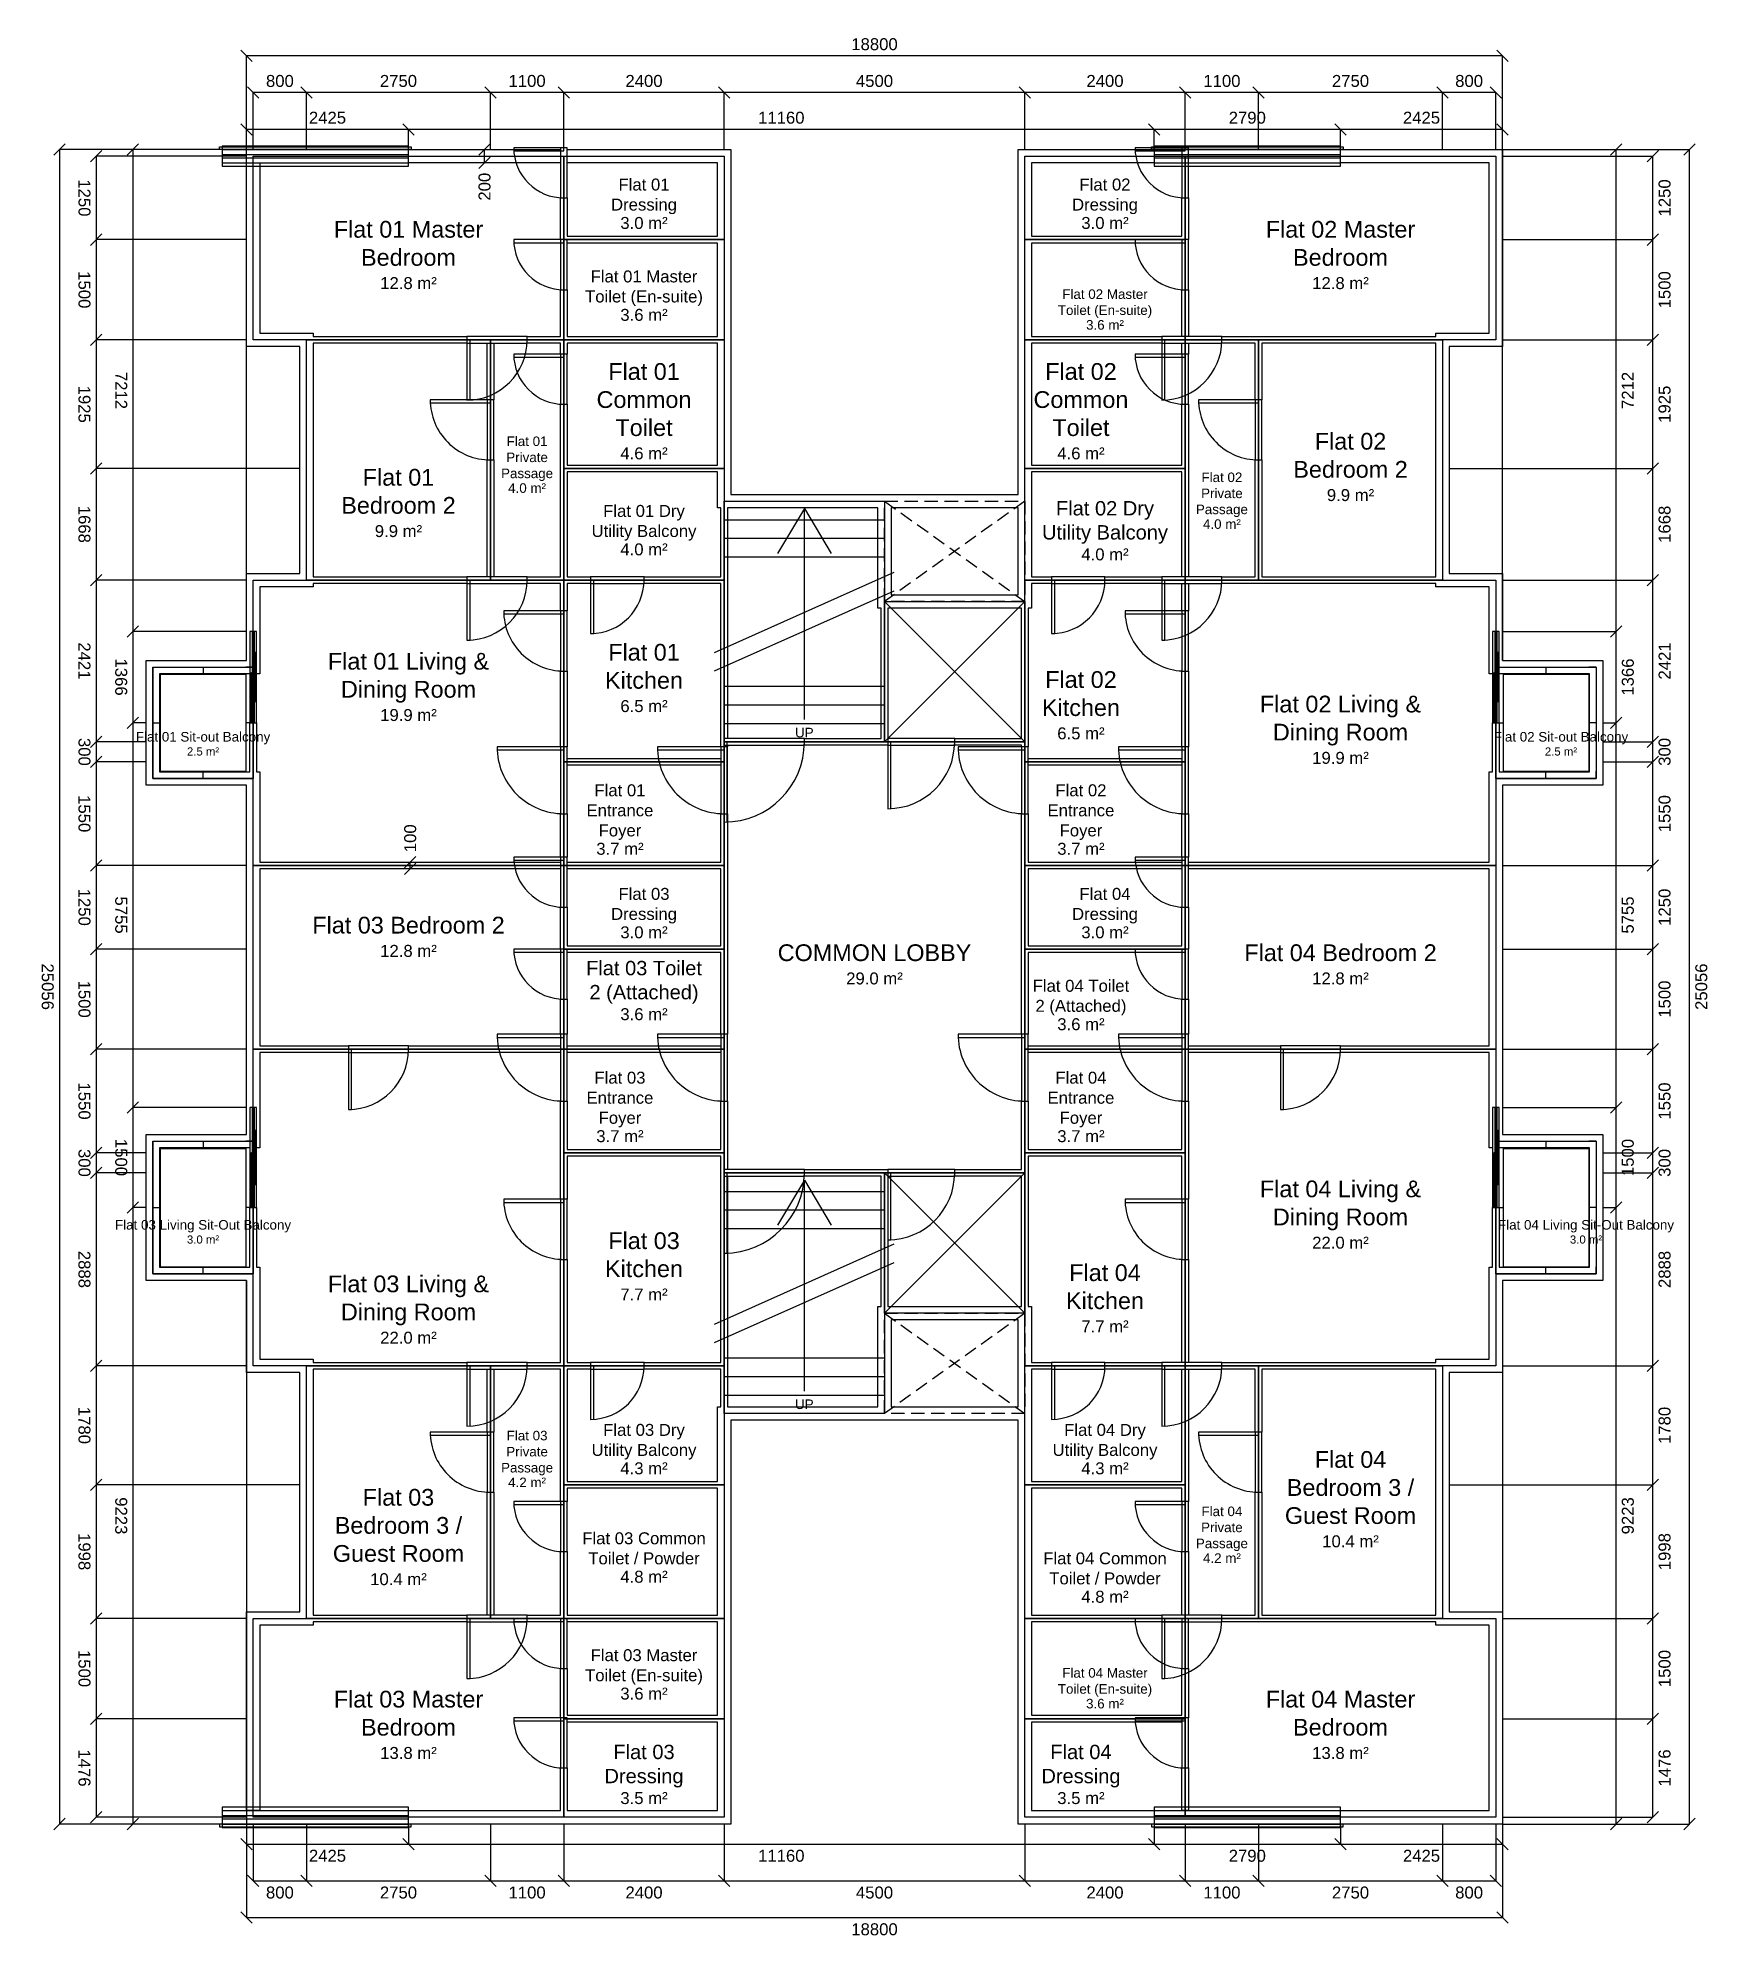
# Model space of a CAD drawing. Header units: millimetres. Extents: x 22480 to 47520, y -48748 to -20305.
import ezdxf
from ezdxf.enums import TextEntityAlignment as Align

# ---------------------------------------------------------------- set-up
doc = ezdxf.new("R2010")
doc.units = ezdxf.units.MM
doc.linetypes.add('DASHED', pattern=[300, 200, -100])
for name, color, linetype in [('A-ANNO-DIMS', 2, 'CONTINUOUS'), ('A-ANNO-TEXT', 6, 'CONTINUOUS'), ('A-DOOR', 4, 'CONTINUOUS'), ('A-FLOR', 8, 'CONTINUOUS'), ('A-FLOR-BALC', 8, 'CONTINUOUS'), ('A-FLOR-EVTR', 3, 'CONTINUOUS'), ('A-FLOR-OVHD', 8, 'CONTINUOUS'), ('A-FLOR-STRS', 3, 'CONTINUOUS'), ('A-GLAZ', 5, 'CONTINUOUS'), ('A-WALL-EXTR', 7, 'CONTINUOUS'), ('A-WALL-INTR', 7, 'CONTINUOUS')]:
    doc.layers.add(name, color=color, linetype=linetype)
doc.styles.get("Standard").update_dxf_attribs({"font": 'arial.ttf'})
doc.dimstyles.new('ARCHLANG', dxfattribs={"dimtxt": 179, "dimasz": 0.18, "dimexe": 0.18, "dimexo": 0, "dimgap": 0.09, "dimtad": 0, "dimtih": 1, "dimtoh": 1, "dimdec": 0, "dimzin": 0, "dimdsep": 46, "dimtsz": 120, "dimcen": 0.09, "dimadec": 0, "dimazin": 0, "dimtfac": 1, "dimtdec": 4, "dimtofl": 0, "dimtmove": 0, "dimatfit": 3, "dimfxl": 1, "dimtolj": 1, "dimtzin": 0, "dimarcsym": 0})

msp = doc.modelspace()

# ---------------------------------------------------------------- texts
at = {"layer": 'A-ANNO-TEXT'}
for s, height, p in [('Flat 01', 179, (31550, -22497)), ('Flat 02', 179, (38450, -22497)), ('Dressing', 179, (31550, -22797)), ('Dressing', 179, (38450, -22797)), ('Flat 01 Master', 250.6, (28025, -23167)), ('3.0 m²', 179, (31550, -23072)), ('3.0 m²', 179, (38450, -23072)), ('Flat 02 Master', 250.6, (41975, -23167)), ('Bedroom', 250.6, (28025, -23587)), ('Bedroom', 250.6, (41975, -23587)), ('12.8 m²', 179, (28025, -23972)), ('Flat 01 Master', 179, (31550, -23872)), ('12.8 m²', 179, (41975, -23972)), ('Toilet (En-suite)', 179, (31550, -24172)), ('Flat 02 Master', 143.2, (38450, -24137)), ('3.6 m²', 179, (31550, -24447)), ('Toilet (En-suite)', 143.2, (38450, -24377)), ('3.6 m²', 143.2, (38450, -24597)), ('Flat 01', 250.6, (31550, -25294.5)), ('Flat 02', 250.6, (38090, -25294.5)), ('Common', 250.6, (31550, -25714.5)), ('Common', 250.6, (38090, -25714.5)), ('Toilet', 250.6, (31550, -26134.5)), ('Toilet', 250.6, (38090, -26134.5)), ('Flat 01', 143.2, (29800, -26338.5)), ('4.6 m²', 179, (31550, -26519.5)), ('4.6 m²', 179, (38090, -26519.5)), ('Flat 02', 250.6, (42125, -26338.5)), ('Private', 143.2, (29800, -26578.5)), ('Bedroom 2', 250.6, (42125, -26758.5)), ('Flat 01', 250.6, (27875, -26877.5)), ('Passage', 143.2, (29800, -26818.5)), ('4.0 m²', 143.2, (29800, -27038.5)), ('Flat 02', 143.2, (40200, -26877.5)), ('Bedroom 2', 250.6, (27875, -27297.5)), ('Flat 01 Dry', 179, (31550, -27381)), ('Flat 02 Dry', 214.8, (38450, -27341)), ('Passage', 143.2, (40200, -27357.5)), ('Private', 143.2, (40200, -27117.5)), ('9.9 m²', 179, (42125, -27143.5)), ('9.9 m²', 179, (27875, -27682.5)), ('Utility Balcony', 179, (31550, -27681)), ('Utility Balcony', 214.8, (38450, -27701)), ('4.0 m²', 143.2, (40200, -27577.5)), ('4.0 m²', 179, (31550, -27956)), ('4.0 m²', 179, (38450, -28031)), ('Flat 01 Living &', 250.6, (28025, -29629.8)), ('Flat 01', 250.6, (31550, -29495.5)), ('Kitchen', 250.6, (31550, -29915.5)), ('Flat 02', 250.6, (38090, -29903.7)), ('Dining Room', 250.6, (28025, -30049.8)), ('Flat 02 Living &', 250.6, (41975, -30270.5)), ('19.9 m²', 179, (28025, -30434.8)), ('6.5 m²', 179, (31550, -30300.5)), ('Kitchen', 250.6, (38090, -30323.7)), ('6.5 m²', 179, (38090, -30708.7)), ('Dining Room', 250.6, (41975, -30690.5)), ('19.9 m²', 179, (41975, -31075.5)), ('Flat 01', 179, (31190, -31561)), ('Flat 02', 179, (38090, -31561)), ('Entrance', 179, (31190, -31861)), ('Entrance', 179, (38090, -31861)), ('Foyer', 179, (31190, -32161)), ('Foyer', 179, (38090, -32161)), ('3.7 m²', 179, (31190, -32436)), ('3.7 m²', 179, (38090, -32436)), ('Flat 03', 179, (31550, -33111)), ('Flat 04', 179, (38450, -33111)), ('Flat 03 Bedroom 2', 250.6, (28025, -33578.5)), ('Dressing', 179, (31550, -33411)), ('Dressing', 179, (38450, -33411)), ('3.0 m²', 179, (31550, -33686)), ('3.0 m²', 179, (38450, -33686)), ('12.8 m²', 179, (28025, -33963.5)), ('Flat 03 Toilet', 214.8, (31550, -34221)), ('COMMON LOBBY', 250.6, (35000, -33991)), ('Flat 04 Bedroom 2', 250.6, (41975, -33991)), ('29.0 m²', 179, (35000, -34376)), ('Flat 04 Toilet', 179, (38090, -34486)), ('12.8 m²', 179, (41975, -34376)), ('2 (Attached)', 214.8, (31550, -34581)), ('2 (Attached)', 179, (38090, -34786)), ('3.6 m²', 179, (31550, -34911)), ('3.6 m²', 179, (38090, -35061)), ('Flat 03', 179, (31190, -35861)), ('Flat 04', 179, (38090, -35861)), ('Entrance', 179, (31190, -36161)), ('Entrance', 179, (38090, -36161)), ('Foyer', 179, (31190, -36461)), ('Foyer', 179, (38090, -36461)), ('3.7 m²', 179, (31190, -36736)), ('3.7 m²', 179, (38090, -36736)), ('Flat 04 Living &', 250.6, (41975, -37525)), ('Dining Room', 250.6, (41975, -37945)), ('Flat 03', 250.6, (31550, -38300)), ('22.0 m²', 179, (41975, -38330)), ('Kitchen', 250.6, (31550, -38720)), ('Flat 04', 250.6, (38450, -38778.2)), ('Flat 03 Living &', 250.6, (28025, -38946.4)), ('Dining Room', 250.6, (28025, -39366.4)), ('7.7 m²', 179, (31550, -39105)), ('Kitchen', 250.6, (38450, -39198.2)), ('7.7 m²', 179, (38450, -39583.2)), ('22.0 m²', 179, (28025, -39751.4)), ('Flat 03', 143.2, (29800, -41216.3)), ('Flat 03 Dry', 179, (31550, -41131)), ('Flat 04 Dry', 179, (38450, -41131)), ('Private', 143.2, (29800, -41456.3)), ('Utility Balcony', 179, (31550, -41431)), ('Utility Balcony', 179, (38450, -41431)), ('Flat 04', 250.6, (42125, -41573)), ('Passage', 143.2, (29800, -41696.3)), ('4.3 m²', 179, (31550, -41706)), ('4.3 m²', 179, (38450, -41706)), ('Flat 03', 250.6, (27875, -42139.7)), ('4.2 m²', 143.2, (29800, -41916.3)), ('Bedroom 3 /', 250.6, (42125, -41993)), ('Flat 04', 143.2, (40200, -42349.7)), ('Guest Room', 250.6, (42125, -42413)), ('Bedroom 3 /', 250.6, (27875, -42559.7)), ('Flat 03 Common', 179, (31550, -42753)), ('Private', 143.2, (40200, -42589.7)), ('Guest Room', 250.6, (27875, -42979.7)), ('Passage', 143.2, (40200, -42829.7)), ('10.4 m²', 179, (42125, -42798)), ('Toilet / Powder', 179, (31550, -43053)), ('Flat 04 Common', 179, (38450, -43052.7)), ('4.2 m²', 143.2, (40200, -43049.7)), ('10.4 m²', 179, (27875, -43364.7)), ('4.8 m²', 179, (31550, -43328)), ('Toilet / Powder', 179, (38450, -43352.7)), ('4.8 m²', 179, (38450, -43627.7)), ('Flat 03 Master', 179, (31550, -44502)), ('Toilet (En-suite)', 179, (31550, -44802)), ('Toilet (En-suite)', 143.2, (38450, -45007)), ('Flat 04 Master', 143.2, (38450, -44767)), ('Flat 03 Master', 250.6, (28025, -45160)), ('3.6 m²', 179, (31550, -45077)), ('3.6 m²', 143.2, (38450, -45227)), ('Flat 04 Master', 250.6, (41975, -45160)), ('Bedroom', 250.6, (28025, -45580)), ('Bedroom', 250.6, (41975, -45580)), ('13.8 m²', 179, (28025, -45965)), ('Flat 03', 214.8, (31550, -45950)), ('Flat 04', 214.8, (38090, -45950)), ('13.8 m²', 179, (41975, -45965)), ('Dressing', 214.8, (31550, -46310)), ('Dressing', 214.8, (38090, -46310)), ('3.5 m²', 179, (31550, -46640)), ('3.5 m²', 179, (38090, -46640))]:
    msp.add_text(s, height=height, dxfattribs=at).set_placement(p, align=Align.MIDDLE_CENTER)
at = {"layer": 'A-FLOR-BALC'}
for s, height, p in [('Flat 01 Sit-out Balcony', 143.2, (24950, -30759.9)), ('Flat 02 Sit-out Balcony', 143.2, (45275, -30759.9)), ('2.5 m²', 121.72, (24950, -30979.9)), ('2.5 m²', 121.72, (45275, -30979.9)), ('Flat 03 Living Sit-Out Balcony', 143.2, (24950, -38062.6)), ('Flat 04 Living Sit-Out Balcony', 143.2, (45650, -38062.6)), ('3.0 m²', 121.72, (24950, -38282.6)), ('3.0 m²', 121.72, (45650, -38282.6))]:
    msp.add_text(s, height=height, dxfattribs=at).set_placement(p, align=Align.MIDDLE_CENTER)
at = {"layer": 'A-FLOR-STRS'}
for p in [(33950, -30697.5), (33950, -40747.5)]:
    msp.add_text('UP', height=143.2, dxfattribs=at).set_placement(p, align=Align.MIDDLE_CENTER)

# ---------------------------------------------------------------- blocks, each defined once
blk = doc.blocks.new('DOOR-HINGED-1000')
at = {"layer": 'A-DOOR'}
for p, q in [((500, 50), (-500, 50)), ((-500, 50), (-500, -50)), ((-500, 0), (-500, -1000)), ((-453.2, 0), (-500, 0)), ((-453.2, -998.9043), (-453.2, 0)), ((500, -50), (500, 50)), ((-500, -50), (500, -50)), ((-500, -1000), (-453.2, -998.9043))]:
    blk.add_line(p, q, dxfattribs=at)
blk.add_arc((-500, 0), 1000, 270, 0, dxfattribs=at)
blk = doc.blocks.new('DOOR-HINGED-900')
at = {"layer": 'A-DOOR'}
for p, q in [((450, 50), (-450, 50)), ((-450, 50), (-450, -50)), ((-450, 0), (-450, -900)), ((-403.2, 0), (-450, 0)), ((-403.2, -898.7824), (-403.2, 0)), ((450, -50), (450, 50)), ((-450, -50), (450, -50)), ((-450, -900), (-403.2, -898.7824))]:
    blk.add_line(p, q, dxfattribs=at)
blk.add_arc((-450, 0), 900, 270, 0, dxfattribs=at)
blk = doc.blocks.new('DOOR-HINGED-800')
at = {"layer": 'A-DOOR'}
for p, q in [((400, 50), (-400, 50)), ((-400, 50), (-400, -50)), ((-400, 0), (-400, -800)), ((-353.2, 0), (-400, 0)), ((-353.2, -798.6299), (-353.2, 0)), ((400, -50), (400, 50)), ((-400, -50), (400, -50)), ((-400, -800), (-353.2, -798.6299))]:
    blk.add_line(p, q, dxfattribs=at)
blk.add_arc((-400, 0), 800, 270, 0, dxfattribs=at)
blk = doc.blocks.new('DOOR-HINGED-750')
at = {"layer": 'A-DOOR'}
for p, q in [((375, 50), (-375, 50)), ((-375, 50), (-375, -50)), ((-375, 0), (-375, -750)), ((-330, 0), (-375, 0)), ((-330, -748.6488), (-330, 0)), ((375, -50), (375, 50)), ((-375, -50), (375, -50)), ((-375, -750), (-330, -748.6488))]:
    blk.add_line(p, q, dxfattribs=at)
blk.add_arc((-375, 0), 750, 270, 0, dxfattribs=at)
blk = doc.blocks.new('DOOR-SLIDING-1366')
at = {"layer": 'A-DOOR'}
for p, q in [((683, 50), (-683, 50)), ((-683, 50), (-683, -50)), ((-683, 15), (683, 15)), ((-375.65, 25), (375.65, 25)), ((-375.65, 5), (-375.65, 25)), ((375.65, 5), (-375.65, 5)), ((375.65, 25), (375.65, 5)), ((683, -50), (683, 50)), ((-683, -15), (683, -15)), ((-683, -50), (683, -50)), ((-68.3, -5), (683, -5)), ((-68.3, -25), (-68.3, -5)), ((683, -25), (-68.3, -25)), ((683, -5), (683, -25))]:
    blk.add_line(p, q, dxfattribs=at)
blk = doc.blocks.new('DOOR-SLIDING-1500')
at = {"layer": 'A-DOOR'}
for p, q in [((750, 50), (-750, 50)), ((-750, 50), (-750, -50)), ((-750, 15), (750, 15)), ((-412.5, 25), (412.5, 25)), ((-412.5, 5), (-412.5, 25)), ((412.5, 5), (-412.5, 5)), ((412.5, 25), (412.5, 5)), ((750, -50), (750, 50)), ((-750, -15), (750, -15)), ((-750, -50), (750, -50)), ((-75, -5), (750, -5)), ((-75, -25), (-75, -5)), ((750, -25), (-75, -25)), ((750, -5), (750, -25))]:
    blk.add_line(p, q, dxfattribs=at)
blk = doc.blocks.new('DOOR-HINGED-1200')
at = {"layer": 'A-DOOR'}
for p, q in [((600, 50), (-600, 50)), ((-600, 50), (-600, -50)), ((-600, 0), (-600, -1200)), ((-553.2, 0), (-600, 0)), ((-553.2, -1199.0871), (-553.2, 0)), ((600, -50), (600, 50)), ((-600, -50), (600, -50)), ((-600, -1200), (-553.2, -1199.0871))]:
    blk.add_line(p, q, dxfattribs=at)
blk.add_arc((-600, 0), 1200, 270, 0, dxfattribs=at)
blk = doc.blocks.new('WINDOW-2790')
at = {"layer": 'A-GLAZ'}
for p, q in [((-1435, 100), (-1435, 140)), ((-1435, 140), (1435, 140)), ((1435, 100), (-1435, 100)), ((1395, 150), (-1395, 150)), ((-1395, 150), (-1395, -150)), ((-1395, 100), (1395, 100)), ((-1395, 25), (1395, 25)), ((1395, -150), (1395, 150)), ((1435, 140), (1435, 100)), ((-1395, -25), (1395, -25)), ((-1395, -100), (1395, -100)), ((-1395, -150), (1395, -150))]:
    blk.add_line(p, q, dxfattribs=at)
blk = doc.blocks.new('WINDOW-2790-2')
at = {"layer": 'A-GLAZ'}
for p, q in [((1395, 150), (-1395, 150)), ((-1395, 150), (-1395, -150)), ((-1395, 100), (1395, 100)), ((-1395, 25), (1395, 25)), ((1395, -150), (1395, 150)), ((-1435, -100), (-1435, -140)), ((1435, -100), (-1435, -100)), ((-1435, -140), (1435, -140)), ((-1395, -25), (1395, -25)), ((-1395, -100), (1395, -100)), ((-1395, -150), (1395, -150)), ((1435, -140), (1435, -100))]:
    blk.add_line(p, q, dxfattribs=at)
blk = doc.blocks.new('*D1')
at = {"layer": 'A-ANNO-DIMS'}
for p, q in [((25600, -38898), (25600, -47328)), ((28025, -47028), (28025, -47328)), ((25684.8528, -47412.8528), (25515.1472, -47243.1472)), ((25600, -47328), (28025, -47328)), ((28109.8528, -47412.8528), (27940.1472, -47243.1472))]:
    blk.add_line(p, q, dxfattribs=at)
blk.add_text('2425', height=179, dxfattribs=at).set_placement((26812.5, -47503), align=Align.MIDDLE_CENTER)
blk = doc.blocks.new('*D2')
at = {"layer": 'A-ANNO-DIMS'}
for p, q in [((28025, -47028), (28025, -47328)), ((39185, -47028), (39185, -47328)), ((28109.8528, -47412.8528), (27940.1472, -47243.1472)), ((28025, -47328), (39185, -47328)), ((39269.8528, -47412.8528), (39100.1472, -47243.1472))]:
    blk.add_line(p, q, dxfattribs=at)
blk.add_text('11160', height=179, dxfattribs=at).set_placement((33605, -47503), align=Align.MIDDLE_CENTER)
blk = doc.blocks.new('*D3')
at = {"layer": 'A-ANNO-DIMS'}
for p, q in [((39185, -47028), (39185, -47328)), ((41975, -47028), (41975, -47328)), ((39269.8528, -47412.8528), (39100.1472, -47243.1472)), ((39185, -47328), (41975, -47328)), ((42059.8528, -47412.8528), (41890.1472, -47243.1472))]:
    blk.add_line(p, q, dxfattribs=at)
blk.add_text('2790', height=179, dxfattribs=at).set_placement((40580, -47503), align=Align.MIDDLE_CENTER)
blk = doc.blocks.new('*D4')
at = {"layer": 'A-ANNO-DIMS'}
for p, q in [((44400, -38898), (44400, -47328)), ((41975, -47028), (41975, -47328)), ((42059.8528, -47412.8528), (41890.1472, -47243.1472)), ((41975, -47328), (44400, -47328)), ((44484.8528, -47412.8528), (44315.1472, -47243.1472))]:
    blk.add_line(p, q, dxfattribs=at)
blk.add_text('2425', height=179, dxfattribs=at).set_placement((43187.5, -47503), align=Align.MIDDLE_CENTER)
blk = doc.blocks.new('*D5')
at = {"layer": 'A-ANNO-DIMS'}
for p, q in [((25700, -47028), (25700, -47878)), ((26500, -47028), (26500, -47878)), ((25784.8528, -47962.8528), (25615.1472, -47793.1472)), ((25700, -47878), (26500, -47878)), ((26584.8528, -47962.8528), (26415.1472, -47793.1472))]:
    blk.add_line(p, q, dxfattribs=at)
blk.add_text('800', height=179, dxfattribs=at).set_placement((26100, -48053), align=Align.MIDDLE_CENTER)
blk = doc.blocks.new('*D6')
at = {"layer": 'A-ANNO-DIMS'}
for p, q in [((26500, -47028), (26500, -47878)), ((29250, -47028), (29250, -47878)), ((26584.8528, -47962.8528), (26415.1472, -47793.1472)), ((26500, -47878), (29250, -47878)), ((29334.8528, -47962.8528), (29165.1472, -47793.1472))]:
    blk.add_line(p, q, dxfattribs=at)
blk.add_text('2750', height=179, dxfattribs=at).set_placement((27875, -48053), align=Align.MIDDLE_CENTER)
blk = doc.blocks.new('*D7')
at = {"layer": 'A-ANNO-DIMS'}
for p, q in [((29250, -47028), (29250, -47878)), ((30350, -47028), (30350, -47878)), ((29334.8528, -47962.8528), (29165.1472, -47793.1472)), ((29250, -47878), (30350, -47878)), ((30434.8528, -47962.8528), (30265.1472, -47793.1472))]:
    blk.add_line(p, q, dxfattribs=at)
blk.add_text('1100', height=179, dxfattribs=at).set_placement((29800, -48053), align=Align.MIDDLE_CENTER)
blk = doc.blocks.new('*D8')
at = {"layer": 'A-ANNO-DIMS'}
for p, q in [((30350, -47028), (30350, -47878)), ((32750, -47028), (32750, -47878)), ((30434.8528, -47962.8528), (30265.1472, -47793.1472)), ((30350, -47878), (32750, -47878)), ((32834.8528, -47962.8528), (32665.1472, -47793.1472))]:
    blk.add_line(p, q, dxfattribs=at)
blk.add_text('2400', height=179, dxfattribs=at).set_placement((31550, -48053), align=Align.MIDDLE_CENTER)
blk = doc.blocks.new('*D9')
at = {"layer": 'A-ANNO-DIMS'}
for p, q in [((32750, -47028), (32750, -47878)), ((37250, -47028), (37250, -47878)), ((32834.8528, -47962.8528), (32665.1472, -47793.1472)), ((32750, -47878), (37250, -47878)), ((37334.8528, -47962.8528), (37165.1472, -47793.1472))]:
    blk.add_line(p, q, dxfattribs=at)
blk.add_text('4500', height=179, dxfattribs=at).set_placement((35000, -48053), align=Align.MIDDLE_CENTER)
blk = doc.blocks.new('*D10')
at = {"layer": 'A-ANNO-DIMS'}
for p, q in [((37250, -47028), (37250, -47878)), ((39650, -47028), (39650, -47878)), ((37334.8528, -47962.8528), (37165.1472, -47793.1472)), ((37250, -47878), (39650, -47878)), ((39734.8528, -47962.8528), (39565.1472, -47793.1472))]:
    blk.add_line(p, q, dxfattribs=at)
blk.add_text('2400', height=179, dxfattribs=at).set_placement((38450, -48053), align=Align.MIDDLE_CENTER)
blk = doc.blocks.new('*D11')
at = {"layer": 'A-ANNO-DIMS'}
for p, q in [((39650, -47028), (39650, -47878)), ((40750, -47028), (40750, -47878)), ((39734.8528, -47962.8528), (39565.1472, -47793.1472)), ((39650, -47878), (40750, -47878)), ((40834.8528, -47962.8528), (40665.1472, -47793.1472))]:
    blk.add_line(p, q, dxfattribs=at)
blk.add_text('1100', height=179, dxfattribs=at).set_placement((40200, -48053), align=Align.MIDDLE_CENTER)
blk = doc.blocks.new('*D12')
at = {"layer": 'A-ANNO-DIMS'}
for p, q in [((40750, -47028), (40750, -47878)), ((43500, -47028), (43500, -47878)), ((40834.8528, -47962.8528), (40665.1472, -47793.1472)), ((40750, -47878), (43500, -47878)), ((43584.8528, -47962.8528), (43415.1472, -47793.1472))]:
    blk.add_line(p, q, dxfattribs=at)
blk.add_text('2750', height=179, dxfattribs=at).set_placement((42125, -48053), align=Align.MIDDLE_CENTER)
blk = doc.blocks.new('*D13')
at = {"layer": 'A-ANNO-DIMS'}
for p, q in [((43500, -47028), (43500, -47878)), ((44300, -47028), (44300, -47878)), ((43584.8528, -47962.8528), (43415.1472, -47793.1472)), ((43500, -47878), (44300, -47878)), ((44384.8528, -47962.8528), (44215.1472, -47793.1472))]:
    blk.add_line(p, q, dxfattribs=at)
blk.add_text('800', height=179, dxfattribs=at).set_placement((43900, -48053), align=Align.MIDDLE_CENTER)
blk = doc.blocks.new('*D14')
at = {"layer": 'A-ANNO-DIMS'}
for p, q in [((25600, -38898), (25600, -48428)), ((44400, -38898), (44400, -48428)), ((25684.8528, -48512.8528), (25515.1472, -48343.1472)), ((44484.8528, -48512.8528), (44315.1472, -48343.1472)), ((25600, -48428), (44400, -48428))]:
    blk.add_line(p, q, dxfattribs=at)
blk.add_text('18800', height=179, dxfattribs=at).set_placement((35000, -48603), align=Align.MIDDLE_CENTER)
blk = doc.blocks.new('*D15')
at = {"layer": 'A-ANNO-DIMS'}
for p, q in [((23815.1472, -22056.8528), (23984.8528, -21887.1472)), ((25600, -21972), (23900, -21972)), ((23900, -21972), (23900, -29184)), ((23815.1472, -29268.8528), (23984.8528, -29099.1472)), ((25600, -29184), (23900, -29184))]:
    blk.add_line(p, q, dxfattribs=at)
blk.add_text('7212', height=179, rotation=270, dxfattribs=at).set_placement((23725, -25578), align=Align.MIDDLE_CENTER)
blk = doc.blocks.new('*D16')
at = {"layer": 'A-ANNO-DIMS'}
for p, q in [((23815.1472, -29268.8528), (23984.8528, -29099.1472)), ((25600, -29184), (23900, -29184)), ((23900, -29184), (23900, -30550)), ((23815.1472, -30634.8528), (23984.8528, -30465.1472)), ((24100, -30550), (23900, -30550))]:
    blk.add_line(p, q, dxfattribs=at)
blk.add_text('1366', height=179, rotation=270, dxfattribs=at).set_placement((23725, -29867), align=Align.MIDDLE_CENTER)
blk = doc.blocks.new('*D17')
at = {"layer": 'A-ANNO-DIMS'}
for p, q in [((23815.1472, -30634.8528), (23984.8528, -30465.1472)), ((24100, -30550), (23900, -30550)), ((23900, -30550), (23900, -36305)), ((23815.1472, -36389.8528), (23984.8528, -36220.1472)), ((25600, -36305), (23900, -36305))]:
    blk.add_line(p, q, dxfattribs=at)
blk.add_text('5755', height=179, rotation=270, dxfattribs=at).set_placement((23725, -33427.5), align=Align.MIDDLE_CENTER)
blk = doc.blocks.new('*D18')
at = {"layer": 'A-ANNO-DIMS'}
for p, q in [((23815.1472, -36389.8528), (23984.8528, -36220.1472)), ((25600, -36305), (23900, -36305)), ((23900, -36305), (23900, -37805)), ((23815.1472, -37889.8528), (23984.8528, -37720.1472)), ((24100, -37805), (23900, -37805))]:
    blk.add_line(p, q, dxfattribs=at)
blk.add_text('1500', height=179, rotation=270, dxfattribs=at).set_placement((23725, -37055), align=Align.MIDDLE_CENTER)
blk = doc.blocks.new('*D19')
at = {"layer": 'A-ANNO-DIMS'}
for p, q in [((23815.1472, -37889.8528), (23984.8528, -37720.1472)), ((24100, -37805), (23900, -37805)), ((23900, -37805), (23900, -47028)), ((23815.1472, -47112.8528), (23984.8528, -46943.1472)), ((25600, -47028), (23900, -47028))]:
    blk.add_line(p, q, dxfattribs=at)
blk.add_text('9223', height=179, rotation=270, dxfattribs=at).set_placement((23725, -42416.5), align=Align.MIDDLE_CENTER)
blk = doc.blocks.new('*D20')
at = {"layer": 'A-ANNO-DIMS'}
for p, q in [((23265.1472, -22156.8528), (23434.8528, -21987.1472)), ((25600, -22072), (23350, -22072)), ((23350, -22072), (23350, -23322)), ((23265.1472, -23406.8528), (23434.8528, -23237.1472)), ((25600, -23322), (23350, -23322))]:
    blk.add_line(p, q, dxfattribs=at)
blk.add_text('1250', height=179, rotation=270, dxfattribs=at).set_placement((23175, -22697), align=Align.MIDDLE_CENTER)
blk = doc.blocks.new('*D21')
at = {"layer": 'A-ANNO-DIMS'}
for p, q in [((23265.1472, -23406.8528), (23434.8528, -23237.1472)), ((25600, -23322), (23350, -23322)), ((23350, -23322), (23350, -24822)), ((23265.1472, -24906.8528), (23434.8528, -24737.1472)), ((25600, -24822), (23350, -24822))]:
    blk.add_line(p, q, dxfattribs=at)
blk.add_text('1500', height=179, rotation=270, dxfattribs=at).set_placement((23175, -24072), align=Align.MIDDLE_CENTER)
blk = doc.blocks.new('*D22')
at = {"layer": 'A-ANNO-DIMS'}
for p, q in [((23265.1472, -24906.8528), (23434.8528, -24737.1472)), ((25600, -24822), (23350, -24822)), ((23350, -24822), (23350, -26747)), ((23265.1472, -26831.8528), (23434.8528, -26662.1472)), ((26400, -26747), (23350, -26747))]:
    blk.add_line(p, q, dxfattribs=at)
blk.add_text('1925', height=179, rotation=270, dxfattribs=at).set_placement((23175, -25784.5), align=Align.MIDDLE_CENTER)
blk = doc.blocks.new('*D23')
at = {"layer": 'A-ANNO-DIMS'}
for p, q in [((23265.1472, -26831.8528), (23434.8528, -26662.1472)), ((26400, -26747), (23350, -26747)), ((23350, -26747), (23350, -28415)), ((23265.1472, -28499.8528), (23434.8528, -28330.1472)), ((25600, -28415), (23350, -28415))]:
    blk.add_line(p, q, dxfattribs=at)
blk.add_text('1668', height=179, rotation=270, dxfattribs=at).set_placement((23175, -27581), align=Align.MIDDLE_CENTER)
blk = doc.blocks.new('*D24')
at = {"layer": 'A-ANNO-DIMS'}
for p, q in [((23265.1472, -28499.8528), (23434.8528, -28330.1472)), ((25600, -28415), (23350, -28415)), ((23350, -28415), (23350, -30836)), ((23265.1472, -30920.8528), (23434.8528, -30751.1472)), ((24100, -30836), (23350, -30836))]:
    blk.add_line(p, q, dxfattribs=at)
blk.add_text('2421', height=179, rotation=270, dxfattribs=at).set_placement((23175, -29625.5), align=Align.MIDDLE_CENTER)
blk = doc.blocks.new('*D25')
at = {"layer": 'A-ANNO-DIMS'}
for p, q in [((23265.1472, -30920.8528), (23434.8528, -30751.1472)), ((24100, -30836), (23350, -30836)), ((23350, -30836), (23350, -31136)), ((23265.1472, -31220.8528), (23434.8528, -31051.1472)), ((24100, -31136), (23350, -31136))]:
    blk.add_line(p, q, dxfattribs=at)
blk.add_text('300', height=179, rotation=270, dxfattribs=at).set_placement((23175, -30986), align=Align.MIDDLE_CENTER)
blk = doc.blocks.new('*D26')
at = {"layer": 'A-ANNO-DIMS'}
for p, q in [((23265.1472, -31220.8528), (23434.8528, -31051.1472)), ((24100, -31136), (23350, -31136)), ((23350, -31136), (23350, -32686)), ((23265.1472, -32770.8528), (23434.8528, -32601.1472)), ((25600, -32686), (23350, -32686))]:
    blk.add_line(p, q, dxfattribs=at)
blk.add_text('1550', height=179, rotation=270, dxfattribs=at).set_placement((23175, -31911), align=Align.MIDDLE_CENTER)
blk = doc.blocks.new('*D27')
at = {"layer": 'A-ANNO-DIMS'}
for p, q in [((23265.1472, -32770.8528), (23434.8528, -32601.1472)), ((25600, -32686), (23350, -32686)), ((23350, -32686), (23350, -33936)), ((23265.1472, -34020.8528), (23434.8528, -33851.1472)), ((25600, -33936), (23350, -33936))]:
    blk.add_line(p, q, dxfattribs=at)
blk.add_text('1250', height=179, rotation=270, dxfattribs=at).set_placement((23175, -33311), align=Align.MIDDLE_CENTER)
blk = doc.blocks.new('*D28')
at = {"layer": 'A-ANNO-DIMS'}
for p, q in [((23265.1472, -34020.8528), (23434.8528, -33851.1472)), ((25600, -33936), (23350, -33936)), ((23350, -33936), (23350, -35436)), ((23265.1472, -35520.8528), (23434.8528, -35351.1472)), ((25600, -35436), (23350, -35436))]:
    blk.add_line(p, q, dxfattribs=at)
blk.add_text('1500', height=179, rotation=270, dxfattribs=at).set_placement((23175, -34686), align=Align.MIDDLE_CENTER)
blk = doc.blocks.new('*D29')
at = {"layer": 'A-ANNO-DIMS'}
for p, q in [((23265.1472, -35520.8528), (23434.8528, -35351.1472)), ((25600, -35436), (23350, -35436)), ((23350, -35436), (23350, -36986)), ((23265.1472, -37070.8528), (23434.8528, -36901.1472)), ((24100, -36986), (23350, -36986))]:
    blk.add_line(p, q, dxfattribs=at)
blk.add_text('1550', height=179, rotation=270, dxfattribs=at).set_placement((23175, -36211), align=Align.MIDDLE_CENTER)
blk = doc.blocks.new('*D30')
at = {"layer": 'A-ANNO-DIMS'}
for p, q in [((23265.1472, -37070.8528), (23434.8528, -36901.1472)), ((23265.1472, -37370.8528), (23434.8528, -37201.1472)), ((24100, -36986), (23350, -36986)), ((23350, -36986), (23350, -37286)), ((24100, -37286), (23350, -37286))]:
    blk.add_line(p, q, dxfattribs=at)
blk.add_text('300', height=179, rotation=270, dxfattribs=at).set_placement((23175, -37136), align=Align.MIDDLE_CENTER)
blk = doc.blocks.new('*D31')
at = {"layer": 'A-ANNO-DIMS'}
for p, q in [((23265.1472, -37370.8528), (23434.8528, -37201.1472)), ((24100, -37286), (23350, -37286)), ((23350, -37286), (23350, -40174)), ((23265.1472, -40258.8528), (23434.8528, -40089.1472)), ((25600, -40174), (23350, -40174))]:
    blk.add_line(p, q, dxfattribs=at)
blk.add_text('2888', height=179, rotation=270, dxfattribs=at).set_placement((23175, -38730), align=Align.MIDDLE_CENTER)
blk = doc.blocks.new('*D32')
at = {"layer": 'A-ANNO-DIMS'}
for p, q in [((23265.1472, -40258.8528), (23434.8528, -40089.1472)), ((25600, -40174), (23350, -40174)), ((23350, -40174), (23350, -41954)), ((23265.1472, -42038.8528), (23434.8528, -41869.1472)), ((26400, -41954), (23350, -41954))]:
    blk.add_line(p, q, dxfattribs=at)
blk.add_text('1780', height=179, rotation=270, dxfattribs=at).set_placement((23175, -41064), align=Align.MIDDLE_CENTER)
blk = doc.blocks.new('*D33')
at = {"layer": 'A-ANNO-DIMS'}
for p, q in [((23265.1472, -42038.8528), (23434.8528, -41869.1472)), ((26400, -41954), (23350, -41954)), ((23350, -41954), (23350, -43952)), ((23265.1472, -44036.8528), (23434.8528, -43867.1472)), ((25600, -43952), (23350, -43952))]:
    blk.add_line(p, q, dxfattribs=at)
blk.add_text('1998', height=179, rotation=270, dxfattribs=at).set_placement((23175, -42953), align=Align.MIDDLE_CENTER)
blk = doc.blocks.new('*D34')
at = {"layer": 'A-ANNO-DIMS'}
for p, q in [((23265.1472, -44036.8528), (23434.8528, -43867.1472)), ((25600, -43952), (23350, -43952)), ((23350, -43952), (23350, -45452)), ((23265.1472, -45536.8528), (23434.8528, -45367.1472)), ((25600, -45452), (23350, -45452))]:
    blk.add_line(p, q, dxfattribs=at)
blk.add_text('1500', height=179, rotation=270, dxfattribs=at).set_placement((23175, -44702), align=Align.MIDDLE_CENTER)
blk = doc.blocks.new('*D35')
at = {"layer": 'A-ANNO-DIMS'}
for p, q in [((23265.1472, -45536.8528), (23434.8528, -45367.1472)), ((25600, -45452), (23350, -45452)), ((23350, -45452), (23350, -46928)), ((23265.1472, -47012.8528), (23434.8528, -46843.1472)), ((25600, -46928), (23350, -46928))]:
    blk.add_line(p, q, dxfattribs=at)
blk.add_text('1476', height=179, rotation=270, dxfattribs=at).set_placement((23175, -46190), align=Align.MIDDLE_CENTER)
blk = doc.blocks.new('*D36')
at = {"layer": 'A-ANNO-DIMS'}
for p, q in [((22715.1472, -22056.8528), (22884.8528, -21887.1472)), ((25600, -21972), (22800, -21972)), ((22800, -21972), (22800, -47028)), ((22715.1472, -47112.8528), (22884.8528, -46943.1472)), ((25600, -47028), (22800, -47028))]:
    blk.add_line(p, q, dxfattribs=at)
blk.add_text('25056', height=179, rotation=270, dxfattribs=at).set_placement((22625, -34500), align=Align.MIDDLE_CENTER)
blk = doc.blocks.new('*D37')
at = {"layer": 'A-ANNO-DIMS'}
for p, q in [((25515.1472, -21587.1472), (25684.8528, -21756.8528)), ((27940.1472, -21587.1472), (28109.8528, -21756.8528)), ((25600, -29617), (25600, -21672)), ((28025, -21672), (25600, -21672)), ((28025, -21972), (28025, -21672))]:
    blk.add_line(p, q, dxfattribs=at)
blk.add_text('2425', height=179, dxfattribs=at).set_placement((26812.5, -21497), align=Align.MIDDLE_CENTER)
blk = doc.blocks.new('*D38')
at = {"layer": 'A-ANNO-DIMS'}
for p, q in [((27940.1472, -21587.1472), (28109.8528, -21756.8528)), ((39100.1472, -21587.1472), (39269.8528, -21756.8528)), ((28025, -21972), (28025, -21672)), ((39185, -21672), (28025, -21672)), ((39185, -21972), (39185, -21672))]:
    blk.add_line(p, q, dxfattribs=at)
blk.add_text('11160', height=179, dxfattribs=at).set_placement((33605, -21497), align=Align.MIDDLE_CENTER)
blk = doc.blocks.new('*D39')
at = {"layer": 'A-ANNO-DIMS'}
for p, q in [((39100.1472, -21587.1472), (39269.8528, -21756.8528)), ((41890.1472, -21587.1472), (42059.8528, -21756.8528)), ((39185, -21972), (39185, -21672)), ((41975, -21672), (39185, -21672)), ((41975, -21972), (41975, -21672))]:
    blk.add_line(p, q, dxfattribs=at)
blk.add_text('2790', height=179, dxfattribs=at).set_placement((40580, -21497), align=Align.MIDDLE_CENTER)
blk = doc.blocks.new('*D40')
at = {"layer": 'A-ANNO-DIMS'}
for p, q in [((41890.1472, -21587.1472), (42059.8528, -21756.8528)), ((44315.1472, -21587.1472), (44484.8528, -21756.8528)), ((41975, -21972), (41975, -21672)), ((44400, -21672), (41975, -21672)), ((44400, -29617), (44400, -21672))]:
    blk.add_line(p, q, dxfattribs=at)
blk.add_text('2425', height=179, dxfattribs=at).set_placement((43187.5, -21497), align=Align.MIDDLE_CENTER)
blk = doc.blocks.new('*D41')
at = {"layer": 'A-ANNO-DIMS'}
for p, q in [((25615.1472, -21037.1472), (25784.8528, -21206.8528)), ((26415.1472, -21037.1472), (26584.8528, -21206.8528)), ((25700, -21972), (25700, -21122)), ((26500, -21122), (25700, -21122)), ((26500, -21972), (26500, -21122))]:
    blk.add_line(p, q, dxfattribs=at)
blk.add_text('800', height=179, dxfattribs=at).set_placement((26100, -20947), align=Align.MIDDLE_CENTER)
blk = doc.blocks.new('*D42')
at = {"layer": 'A-ANNO-DIMS'}
for p, q in [((26415.1472, -21037.1472), (26584.8528, -21206.8528)), ((29165.1472, -21037.1472), (29334.8528, -21206.8528)), ((26500, -21972), (26500, -21122)), ((29250, -21122), (26500, -21122)), ((29250, -21972), (29250, -21122))]:
    blk.add_line(p, q, dxfattribs=at)
blk.add_text('2750', height=179, dxfattribs=at).set_placement((27875, -20947), align=Align.MIDDLE_CENTER)
blk = doc.blocks.new('*D43')
at = {"layer": 'A-ANNO-DIMS'}
for p, q in [((29165.1472, -21037.1472), (29334.8528, -21206.8528)), ((30265.1472, -21037.1472), (30434.8528, -21206.8528)), ((29250, -21972), (29250, -21122)), ((30350, -21122), (29250, -21122)), ((30350, -21972), (30350, -21122))]:
    blk.add_line(p, q, dxfattribs=at)
blk.add_text('1100', height=179, dxfattribs=at).set_placement((29800, -20947), align=Align.MIDDLE_CENTER)
blk = doc.blocks.new('*D44')
at = {"layer": 'A-ANNO-DIMS'}
for p, q in [((30265.1472, -21037.1472), (30434.8528, -21206.8528)), ((32665.1472, -21037.1472), (32834.8528, -21206.8528)), ((30350, -21972), (30350, -21122)), ((32750, -21122), (30350, -21122)), ((32750, -21972), (32750, -21122))]:
    blk.add_line(p, q, dxfattribs=at)
blk.add_text('2400', height=179, dxfattribs=at).set_placement((31550, -20947), align=Align.MIDDLE_CENTER)
blk = doc.blocks.new('*D45')
at = {"layer": 'A-ANNO-DIMS'}
for p, q in [((32665.1472, -21037.1472), (32834.8528, -21206.8528)), ((37165.1472, -21037.1472), (37334.8528, -21206.8528)), ((32750, -21972), (32750, -21122)), ((37250, -21122), (32750, -21122)), ((37250, -21972), (37250, -21122))]:
    blk.add_line(p, q, dxfattribs=at)
blk.add_text('4500', height=179, dxfattribs=at).set_placement((35000, -20947), align=Align.MIDDLE_CENTER)
blk = doc.blocks.new('*D46')
at = {"layer": 'A-ANNO-DIMS'}
for p, q in [((37165.1472, -21037.1472), (37334.8528, -21206.8528)), ((39565.1472, -21037.1472), (39734.8528, -21206.8528)), ((37250, -21972), (37250, -21122)), ((39650, -21122), (37250, -21122)), ((39650, -21972), (39650, -21122))]:
    blk.add_line(p, q, dxfattribs=at)
blk.add_text('2400', height=179, dxfattribs=at).set_placement((38450, -20947), align=Align.MIDDLE_CENTER)
blk = doc.blocks.new('*D47')
at = {"layer": 'A-ANNO-DIMS'}
for p, q in [((39565.1472, -21037.1472), (39734.8528, -21206.8528)), ((40665.1472, -21037.1472), (40834.8528, -21206.8528)), ((39650, -21972), (39650, -21122)), ((40750, -21122), (39650, -21122)), ((40750, -21972), (40750, -21122))]:
    blk.add_line(p, q, dxfattribs=at)
blk.add_text('1100', height=179, dxfattribs=at).set_placement((40200, -20947), align=Align.MIDDLE_CENTER)
blk = doc.blocks.new('*D48')
at = {"layer": 'A-ANNO-DIMS'}
for p, q in [((40665.1472, -21037.1472), (40834.8528, -21206.8528)), ((43415.1472, -21037.1472), (43584.8528, -21206.8528)), ((40750, -21972), (40750, -21122)), ((43500, -21122), (40750, -21122)), ((43500, -21972), (43500, -21122))]:
    blk.add_line(p, q, dxfattribs=at)
blk.add_text('2750', height=179, dxfattribs=at).set_placement((42125, -20947), align=Align.MIDDLE_CENTER)
blk = doc.blocks.new('*D49')
at = {"layer": 'A-ANNO-DIMS'}
for p, q in [((43415.1472, -21037.1472), (43584.8528, -21206.8528)), ((44215.1472, -21037.1472), (44384.8528, -21206.8528)), ((43500, -21972), (43500, -21122)), ((44300, -21122), (43500, -21122)), ((44300, -21972), (44300, -21122))]:
    blk.add_line(p, q, dxfattribs=at)
blk.add_text('800', height=179, dxfattribs=at).set_placement((43900, -20947), align=Align.MIDDLE_CENTER)
blk = doc.blocks.new('*D50')
at = {"layer": 'A-ANNO-DIMS'}
for p, q in [((25515.1472, -20487.1472), (25684.8528, -20656.8528)), ((25600, -29617), (25600, -20572)), ((44400, -20572), (25600, -20572)), ((44315.1472, -20487.1472), (44484.8528, -20656.8528)), ((44400, -29617), (44400, -20572))]:
    blk.add_line(p, q, dxfattribs=at)
blk.add_text('18800', height=179, dxfattribs=at).set_placement((35000, -20397), align=Align.MIDDLE_CENTER)
blk = doc.blocks.new('*D51')
at = {"layer": 'A-ANNO-DIMS'}
for p, q in [((46184.8528, -21887.1472), (46015.1472, -22056.8528)), ((44400, -21972), (46100, -21972)), ((46100, -29184), (46100, -21972)), ((44400, -29184), (46100, -29184)), ((46184.8528, -29099.1472), (46015.1472, -29268.8528))]:
    blk.add_line(p, q, dxfattribs=at)
blk.add_text('7212', height=179, rotation=90, dxfattribs=at).set_placement((46275, -25578), align=Align.MIDDLE_CENTER)
blk = doc.blocks.new('*D52')
at = {"layer": 'A-ANNO-DIMS'}
for p, q in [((44400, -29184), (46100, -29184)), ((46184.8528, -29099.1472), (46015.1472, -29268.8528)), ((46100, -30550), (46100, -29184)), ((45900, -30550), (46100, -30550)), ((46184.8528, -30465.1472), (46015.1472, -30634.8528))]:
    blk.add_line(p, q, dxfattribs=at)
blk.add_text('1366', height=179, rotation=90, dxfattribs=at).set_placement((46275, -29867), align=Align.MIDDLE_CENTER)
blk = doc.blocks.new('*D53')
at = {"layer": 'A-ANNO-DIMS'}
for p, q in [((45900, -30550), (46100, -30550)), ((46184.8528, -30465.1472), (46015.1472, -30634.8528)), ((46100, -36305), (46100, -30550)), ((44400, -36305), (46100, -36305)), ((46184.8528, -36220.1472), (46015.1472, -36389.8528))]:
    blk.add_line(p, q, dxfattribs=at)
blk.add_text('5755', height=179, rotation=90, dxfattribs=at).set_placement((46275, -33427.5), align=Align.MIDDLE_CENTER)
blk = doc.blocks.new('*D54')
at = {"layer": 'A-ANNO-DIMS'}
for p, q in [((44400, -36305), (46100, -36305)), ((46184.8528, -36220.1472), (46015.1472, -36389.8528)), ((46100, -37805), (46100, -36305)), ((45900, -37805), (46100, -37805)), ((46184.8528, -37720.1472), (46015.1472, -37889.8528))]:
    blk.add_line(p, q, dxfattribs=at)
blk.add_text('1500', height=179, rotation=90, dxfattribs=at).set_placement((46275, -37055), align=Align.MIDDLE_CENTER)
blk = doc.blocks.new('*D55')
at = {"layer": 'A-ANNO-DIMS'}
for p, q in [((45900, -37805), (46100, -37805)), ((46184.8528, -37720.1472), (46015.1472, -37889.8528)), ((46100, -47028), (46100, -37805)), ((44400, -47028), (46100, -47028)), ((46184.8528, -46943.1472), (46015.1472, -47112.8528))]:
    blk.add_line(p, q, dxfattribs=at)
blk.add_text('9223', height=179, rotation=90, dxfattribs=at).set_placement((46275, -42416.5), align=Align.MIDDLE_CENTER)
blk = doc.blocks.new('*D56')
at = {"layer": 'A-ANNO-DIMS'}
for p, q in [((44400, -22072), (46650, -22072)), ((46734.8528, -21987.1472), (46565.1472, -22156.8528)), ((46650, -23322), (46650, -22072)), ((44400, -23322), (46650, -23322)), ((46734.8528, -23237.1472), (46565.1472, -23406.8528))]:
    blk.add_line(p, q, dxfattribs=at)
blk.add_text('1250', height=179, rotation=90, dxfattribs=at).set_placement((46825, -22697), align=Align.MIDDLE_CENTER)
blk = doc.blocks.new('*D57')
at = {"layer": 'A-ANNO-DIMS'}
for p, q in [((44400, -23322), (46650, -23322)), ((46734.8528, -23237.1472), (46565.1472, -23406.8528)), ((46650, -24822), (46650, -23322)), ((46734.8528, -24737.1472), (46565.1472, -24906.8528)), ((44400, -24822), (46650, -24822))]:
    blk.add_line(p, q, dxfattribs=at)
blk.add_text('1500', height=179, rotation=90, dxfattribs=at).set_placement((46825, -24072), align=Align.MIDDLE_CENTER)
blk = doc.blocks.new('*D58')
at = {"layer": 'A-ANNO-DIMS'}
for p, q in [((46734.8528, -24737.1472), (46565.1472, -24906.8528)), ((44400, -24822), (46650, -24822)), ((46650, -26747), (46650, -24822)), ((46734.8528, -26662.1472), (46565.1472, -26831.8528)), ((43600, -26747), (46650, -26747))]:
    blk.add_line(p, q, dxfattribs=at)
blk.add_text('1925', height=179, rotation=90, dxfattribs=at).set_placement((46825, -25784.5), align=Align.MIDDLE_CENTER)
blk = doc.blocks.new('*D59')
at = {"layer": 'A-ANNO-DIMS'}
for p, q in [((46734.8528, -26662.1472), (46565.1472, -26831.8528)), ((43600, -26747), (46650, -26747)), ((46650, -28415), (46650, -26747)), ((44400, -28415), (46650, -28415)), ((46734.8528, -28330.1472), (46565.1472, -28499.8528))]:
    blk.add_line(p, q, dxfattribs=at)
blk.add_text('1668', height=179, rotation=90, dxfattribs=at).set_placement((46825, -27581), align=Align.MIDDLE_CENTER)
blk = doc.blocks.new('*D60')
at = {"layer": 'A-ANNO-DIMS'}
for p, q in [((44400, -28415), (46650, -28415)), ((46734.8528, -28330.1472), (46565.1472, -28499.8528)), ((46650, -30836), (46650, -28415)), ((45900, -30836), (46650, -30836)), ((46734.8528, -30751.1472), (46565.1472, -30920.8528))]:
    blk.add_line(p, q, dxfattribs=at)
blk.add_text('2421', height=179, rotation=90, dxfattribs=at).set_placement((46825, -29625.5), align=Align.MIDDLE_CENTER)
blk = doc.blocks.new('*D61')
at = {"layer": 'A-ANNO-DIMS'}
for p, q in [((45900, -30836), (46650, -30836)), ((46734.8528, -30751.1472), (46565.1472, -30920.8528)), ((46650, -31136), (46650, -30836)), ((45900, -31136), (46650, -31136)), ((46734.8528, -31051.1472), (46565.1472, -31220.8528))]:
    blk.add_line(p, q, dxfattribs=at)
blk.add_text('300', height=179, rotation=90, dxfattribs=at).set_placement((46825, -30986), align=Align.MIDDLE_CENTER)
blk = doc.blocks.new('*D62')
at = {"layer": 'A-ANNO-DIMS'}
for p, q in [((45900, -31136), (46650, -31136)), ((46734.8528, -31051.1472), (46565.1472, -31220.8528)), ((46650, -32686), (46650, -31136)), ((44400, -32686), (46650, -32686)), ((46734.8528, -32601.1472), (46565.1472, -32770.8528))]:
    blk.add_line(p, q, dxfattribs=at)
blk.add_text('1550', height=179, rotation=90, dxfattribs=at).set_placement((46825, -31911), align=Align.MIDDLE_CENTER)
blk = doc.blocks.new('*D63')
at = {"layer": 'A-ANNO-DIMS'}
for p, q in [((44400, -32686), (46650, -32686)), ((46734.8528, -32601.1472), (46565.1472, -32770.8528)), ((46650, -33936), (46650, -32686)), ((44400, -33936), (46650, -33936)), ((46734.8528, -33851.1472), (46565.1472, -34020.8528))]:
    blk.add_line(p, q, dxfattribs=at)
blk.add_text('1250', height=179, rotation=90, dxfattribs=at).set_placement((46825, -33311), align=Align.MIDDLE_CENTER)
blk = doc.blocks.new('*D64')
at = {"layer": 'A-ANNO-DIMS'}
for p, q in [((44400, -33936), (46650, -33936)), ((46734.8528, -33851.1472), (46565.1472, -34020.8528)), ((46650, -35436), (46650, -33936)), ((44400, -35436), (46650, -35436)), ((46734.8528, -35351.1472), (46565.1472, -35520.8528))]:
    blk.add_line(p, q, dxfattribs=at)
blk.add_text('1500', height=179, rotation=90, dxfattribs=at).set_placement((46825, -34686), align=Align.MIDDLE_CENTER)
blk = doc.blocks.new('*D65')
at = {"layer": 'A-ANNO-DIMS'}
for p, q in [((44400, -35436), (46650, -35436)), ((46734.8528, -35351.1472), (46565.1472, -35520.8528)), ((46650, -36986), (46650, -35436)), ((46734.8528, -36901.1472), (46565.1472, -37070.8528)), ((45900, -36986), (46650, -36986))]:
    blk.add_line(p, q, dxfattribs=at)
blk.add_text('1550', height=179, rotation=90, dxfattribs=at).set_placement((46825, -36211), align=Align.MIDDLE_CENTER)
blk = doc.blocks.new('*D66')
at = {"layer": 'A-ANNO-DIMS'}
for p, q in [((46734.8528, -36901.1472), (46565.1472, -37070.8528)), ((45900, -36986), (46650, -36986)), ((46734.8528, -37201.1472), (46565.1472, -37370.8528)), ((46650, -37286), (46650, -36986)), ((45900, -37286), (46650, -37286))]:
    blk.add_line(p, q, dxfattribs=at)
blk.add_text('300', height=179, rotation=90, dxfattribs=at).set_placement((46825, -37136), align=Align.MIDDLE_CENTER)
blk = doc.blocks.new('*D67')
at = {"layer": 'A-ANNO-DIMS'}
for p, q in [((46734.8528, -37201.1472), (46565.1472, -37370.8528)), ((45900, -37286), (46650, -37286)), ((46650, -40174), (46650, -37286)), ((46734.8528, -40089.1472), (46565.1472, -40258.8528)), ((44400, -40174), (46650, -40174))]:
    blk.add_line(p, q, dxfattribs=at)
blk.add_text('2888', height=179, rotation=90, dxfattribs=at).set_placement((46825, -38730), align=Align.MIDDLE_CENTER)
blk = doc.blocks.new('*D68')
at = {"layer": 'A-ANNO-DIMS'}
for p, q in [((46734.8528, -40089.1472), (46565.1472, -40258.8528)), ((44400, -40174), (46650, -40174)), ((46650, -41954), (46650, -40174)), ((43600, -41954), (46650, -41954)), ((46734.8528, -41869.1472), (46565.1472, -42038.8528))]:
    blk.add_line(p, q, dxfattribs=at)
blk.add_text('1780', height=179, rotation=90, dxfattribs=at).set_placement((46825, -41064), align=Align.MIDDLE_CENTER)
blk = doc.blocks.new('*D69')
at = {"layer": 'A-ANNO-DIMS'}
for p, q in [((43600, -41954), (46650, -41954)), ((46734.8528, -41869.1472), (46565.1472, -42038.8528)), ((46650, -43952), (46650, -41954)), ((44400, -43952), (46650, -43952)), ((46734.8528, -43867.1472), (46565.1472, -44036.8528))]:
    blk.add_line(p, q, dxfattribs=at)
blk.add_text('1998', height=179, rotation=90, dxfattribs=at).set_placement((46825, -42953), align=Align.MIDDLE_CENTER)
blk = doc.blocks.new('*D70')
at = {"layer": 'A-ANNO-DIMS'}
for p, q in [((44400, -43952), (46650, -43952)), ((46734.8528, -43867.1472), (46565.1472, -44036.8528)), ((46650, -45452), (46650, -43952)), ((44400, -45452), (46650, -45452)), ((46734.8528, -45367.1472), (46565.1472, -45536.8528))]:
    blk.add_line(p, q, dxfattribs=at)
blk.add_text('1500', height=179, rotation=90, dxfattribs=at).set_placement((46825, -44702), align=Align.MIDDLE_CENTER)
blk = doc.blocks.new('*D71')
at = {"layer": 'A-ANNO-DIMS'}
for p, q in [((44400, -45452), (46650, -45452)), ((46734.8528, -45367.1472), (46565.1472, -45536.8528)), ((46650, -46928), (46650, -45452)), ((44400, -46928), (46650, -46928)), ((46734.8528, -46843.1472), (46565.1472, -47012.8528))]:
    blk.add_line(p, q, dxfattribs=at)
blk.add_text('1476', height=179, rotation=90, dxfattribs=at).set_placement((46825, -46190), align=Align.MIDDLE_CENTER)
blk = doc.blocks.new('*D72')
at = {"layer": 'A-ANNO-DIMS'}
for p, q in [((47284.8528, -21887.1472), (47115.1472, -22056.8528)), ((44400, -21972), (47200, -21972)), ((47200, -47028), (47200, -21972)), ((44400, -47028), (47200, -47028)), ((47284.8528, -46943.1472), (47115.1472, -47112.8528))]:
    blk.add_line(p, q, dxfattribs=at)
blk.add_text('25056', height=179, rotation=90, dxfattribs=at).set_placement((47375, -34500), align=Align.MIDDLE_CENTER)
blk = doc.blocks.new('*D73')
at = {"layer": 'A-ANNO-DIMS'}
for p, q in [((28134.8528, -32551.1472), (27965.1472, -32720.8528)), ((28134.8528, -32651.1472), (27965.1472, -32820.8528)), ((28050, -32736), (28050, -32636))]:
    blk.add_line(p, q, dxfattribs=at)
blk.add_text('100', height=179, rotation=90, dxfattribs=at).set_placement((28050, -32278.5), align=Align.MIDDLE_CENTER)
blk = doc.blocks.new('*D74')
at = {"layer": 'A-ANNO-DIMS'}
for p, q in [((29247.3528, -21887.1472), (29077.6472, -22056.8528)), ((29247.3528, -22087.1472), (29077.6472, -22256.8528)), ((29162.5, -22172), (29162.5, -21972))]:
    blk.add_line(p, q, dxfattribs=at)
blk.add_text('200', height=179, rotation=90, dxfattribs=at).set_placement((29162.5, -22529.5), align=Align.MIDDLE_CENTER)

# ---------------------------------------------------------------- dimensions: what is measured, and where the dimension line sits
at = {"layer": 'A-ANNO-DIMS'}
for base, p1, p2, angle, picture, middle in [((25600, -20572), (44400, -29617), (25600, -29617), 180, '*D50', (35000, -20397)), ((25700, -21122), (26500, -21972), (25700, -21972), 180, '*D41', (26100, -20947)), ((26500, -21122), (29250, -21972), (26500, -21972), 180, '*D42', (27875, -20947)), ((29250, -21122), (30350, -21972), (29250, -21972), 180, '*D43', (29800, -20947)), ((30350, -21122), (32750, -21972), (30350, -21972), 180, '*D44', (31550, -20947)), ((32750, -21122), (37250, -21972), (32750, -21972), 180, '*D45', (35000, -20947)), ((37250, -21122), (39650, -21972), (37250, -21972), 180, '*D46', (38450, -20947)), ((39650, -21122), (40750, -21972), (39650, -21972), 180, '*D47', (40200, -20947)), ((40750, -21122), (43500, -21972), (40750, -21972), 180, '*D48', (42125, -20947)), ((43500, -21122), (44300, -21972), (43500, -21972), 180, '*D49', (43900, -20947)), ((25600, -21672), (28025, -21972), (25600, -29617), 180, '*D37', (26812.5, -21497)), ((28025, -21672), (39185, -21972), (28025, -21972), 180, '*D38', (33605, -21497)), ((39185, -21672), (41975, -21972), (39185, -21972), 180, '*D39', (40580, -21497)), ((41975, -21672), (44400, -29617), (41975, -21972), 180, '*D40', (43187.5, -21497)), ((22800, -47028), (25600, -21972), (25600, -47028), 270, '*D36', (22625, -34500)), ((23900, -29184), (25600, -21972), (25600, -29184), 270, '*D15', (23725, -25578)), ((46100, -21972), (44400, -29184), (44400, -21972), 90, '*D51', (46275, -25578)), ((47200, -21972), (44400, -47028), (44400, -21972), 90, '*D72', (47375, -34500)), ((23350, -23322), (25600, -22072), (25600, -23322), 270, '*D20', (23175, -22697)), ((46650, -22072), (44400, -23322), (44400, -22072), 90, '*D56', (46825, -22697)), ((23350, -24822), (25600, -23322), (25600, -24822), 270, '*D21', (23175, -24072)), ((46650, -23322), (44400, -24822), (44400, -23322), 90, '*D57', (46825, -24072)), ((23350, -26747), (25600, -24822), (26400, -26747), 270, '*D22', (23175, -25784.5)), ((46650, -24822), (43600, -26747), (44400, -24822), 90, '*D58', (46825, -25784.5)), ((23350, -28415), (26400, -26747), (25600, -28415), 270, '*D23', (23175, -27581)), ((46650, -26747), (44400, -28415), (43600, -26747), 90, '*D59', (46825, -27581)), ((23350, -30836), (25600, -28415), (24100, -30836), 270, '*D24', (23175, -29625.5)), ((46650, -28415), (45900, -30836), (44400, -28415), 90, '*D60', (46825, -29625.5)), ((23900, -30550), (25600, -29184), (24100, -30550), 270, '*D16', (23725, -29867)), ((46100, -29184), (45900, -30550), (44400, -29184), 90, '*D52', (46275, -29867)), ((23900, -36305), (24100, -30550), (25600, -36305), 270, '*D17', (23725, -33427.5)), ((46100, -30550), (44400, -36305), (45900, -30550), 90, '*D53', (46275, -33427.5)), ((23350, -31136), (24100, -30836), (24100, -31136), 270, '*D25', (23175, -30986)), ((46650, -30836), (45900, -31136), (45900, -30836), 90, '*D61', (46825, -30986)), ((23350, -32686), (24100, -31136), (25600, -32686), 270, '*D26', (23175, -31911)), ((46650, -31136), (44400, -32686), (45900, -31136), 90, '*D62', (46825, -31911)), ((23350, -33936), (25600, -32686), (25600, -33936), 270, '*D27', (23175, -33311)), ((46650, -32686), (44400, -33936), (44400, -32686), 90, '*D63', (46825, -33311)), ((23350, -35436), (25600, -33936), (25600, -35436), 270, '*D28', (23175, -34686)), ((46650, -33936), (44400, -35436), (44400, -33936), 90, '*D64', (46825, -34686)), ((23350, -36986), (25600, -35436), (24100, -36986), 270, '*D29', (23175, -36211)), ((46650, -35436), (45900, -36986), (44400, -35436), 90, '*D65', (46825, -36211)), ((23900, -37805), (25600, -36305), (24100, -37805), 270, '*D18', (23725, -37055)), ((46100, -36305), (45900, -37805), (44400, -36305), 90, '*D54', (46275, -37055)), ((23350, -37286), (24100, -36986), (24100, -37286), 270, '*D30', (23175, -37136)), ((46650, -36986), (45900, -37286), (45900, -36986), 90, '*D66', (46825, -37136)), ((23350, -40174), (24100, -37286), (25600, -40174), 270, '*D31', (23175, -38730)), ((46650, -37286), (44400, -40174), (45900, -37286), 90, '*D67', (46825, -38730)), ((23900, -47028), (24100, -37805), (25600, -47028), 270, '*D19', (23725, -42416.5)), ((46100, -37805), (44400, -47028), (45900, -37805), 90, '*D55', (46275, -42416.5)), ((23350, -41954), (25600, -40174), (26400, -41954), 270, '*D32', (23175, -41064)), ((46650, -40174), (43600, -41954), (44400, -40174), 90, '*D68', (46825, -41064)), ((23350, -43952), (26400, -41954), (25600, -43952), 270, '*D33', (23175, -42953)), ((46650, -41954), (44400, -43952), (43600, -41954), 90, '*D69', (46825, -42953)), ((23350, -45452), (25600, -43952), (25600, -45452), 270, '*D34', (23175, -44702)), ((46650, -43952), (44400, -45452), (44400, -43952), 90, '*D70', (46825, -44702)), ((23350, -46928), (25600, -45452), (25600, -46928), 270, '*D35', (23175, -46190)), ((46650, -45452), (44400, -46928), (44400, -45452), 90, '*D71', (46825, -46190))]:
    dim = msp.add_linear_dim(base=base, p1=p1, p2=p2, angle=angle, dimstyle='ARCHLANG', dxfattribs=at)
    dim.commit()
    dim.dimension.update_dxf_attribs({"geometry": picture, "text_midpoint": middle, "dimtype": 160})
for base, p1, p2, text, picture, middle in [((29162.5, -21972), (29162.5, -22172), (29162.5, -21972), '200', '*D74', (29162.5, -22529.5)), ((28050, -32636), (28050, -32736), (28050, -32636), '100', '*D73', (28050, -32278.5))]:
    dim = msp.add_linear_dim(base=base, p1=p1, p2=p2, angle=90, text=text, dimstyle='ARCHLANG', dxfattribs=at)
    dim.commit()
    dim.dimension.update_dxf_attribs({"geometry": picture, "text_midpoint": middle, "dimtype": 160})
for base, p1, p2, picture, middle in [((28025, -47328), (25600, -38898), (28025, -47028), '*D1', (26812.5, -47503)), ((44400, -48428), (25600, -38898), (44400, -38898), '*D14', (35000, -48603)), ((44400, -47328), (41975, -47028), (44400, -38898), '*D4', (43187.5, -47503)), ((26500, -47878), (25700, -47028), (26500, -47028), '*D5', (26100, -48053)), ((29250, -47878), (26500, -47028), (29250, -47028), '*D6', (27875, -48053)), ((39185, -47328), (28025, -47028), (39185, -47028), '*D2', (33605, -47503)), ((30350, -47878), (29250, -47028), (30350, -47028), '*D7', (29800, -48053)), ((32750, -47878), (30350, -47028), (32750, -47028), '*D8', (31550, -48053)), ((37250, -47878), (32750, -47028), (37250, -47028), '*D9', (35000, -48053)), ((39650, -47878), (37250, -47028), (39650, -47028), '*D10', (38450, -48053)), ((41975, -47328), (39185, -47028), (41975, -47028), '*D3', (40580, -47503)), ((40750, -47878), (39650, -47028), (40750, -47028), '*D11', (40200, -48053)), ((43500, -47878), (40750, -47028), (43500, -47028), '*D12', (42125, -48053)), ((44300, -47878), (43500, -47028), (44300, -47028), '*D13', (43900, -48053))]:
    dim = msp.add_linear_dim(base=base, p1=p1, p2=p2, dimstyle='ARCHLANG', dxfattribs=at)
    dim.commit()
    dim.dimension.update_dxf_attribs({"geometry": picture, "text_midpoint": middle, "dimtype": 160})

# ---------------------------------------------------------------- hatches: boundary and pattern name
at = {"layer": 'A-WALL-EXTR'}
h = msp.add_hatch(dxfattribs=at)
h.set_pattern_fill('ANSI31', color=256, style=0)
h.set_pattern_definition([])
h.paths.add_polyline_path([(24100, -29617), (25600, -29617), (25600, -28315), (26400, -28315), (26400, -24922), (25600, -24922), (25600, -22172), (25800, -22172), (25800, -24722), (26600, -24722), (26600, -28515), (25800, -28515), (25800, -29817), (25750, -29817), (25750, -29184), (25650, -29184), (25650, -29817), (24300, -29817), (24300, -31283), (25800, -31283), (25800, -36911), (25750, -36911), (25750, -36305), (25650, -36305), (25650, -36911), (24300, -36911), (24300, -38698), (25800, -38698), (25800, -40074), (26600, -40074), (26600, -44052), (25800, -44052), (25800, -46828), (25600, -46828), (25600, -43852), (26400, -43852), (26400, -40274), (25600, -40274), (25600, -38898), (24100, -38898), (24100, -36711), (25600, -36711), (25600, -31483), (24100, -31483)], flags=0)
h.paths.add_polyline_path([(28025, -21972), (30300, -21972), (30300, -22172), (28025, -22172)], flags=0)
h.paths.add_polyline_path([(28025, -46828), (32650, -46828), (32650, -40786), (35050, -40786), (35050, -39286), (37350, -39286), (37350, -46828), (39185, -46828), (39185, -47028), (37150, -47028), (37150, -40986), (32850, -40986), (32850, -47028), (28025, -47028)], flags=0)
h.paths.add_polyline_path([(30400, -21972), (32850, -21972), (32850, -27136), (37150, -27136), (37150, -21972), (39185, -21972), (39185, -22172), (37350, -22172), (37350, -28836), (35050, -28836), (35050, -27336), (32650, -27336), (32650, -22172), (30400, -22172)], flags=0)
h.paths.add_polyline_path([(35250, -27336), (35250, -28636), (37150, -28636), (37150, -27336)], flags=0)
h.paths.add_polyline_path([(35250, -39486), (35250, -40786), (37150, -40786), (37150, -39486)], flags=0)
h.paths.add_polyline_path([(41975, -21972), (44400, -21972), (44400, -24922), (43600, -24922), (43600, -28315), (44400, -28315), (44400, -29617), (45900, -29617), (45900, -31483), (44400, -31483), (44400, -36711), (45900, -36711), (45900, -38898), (44400, -38898), (44400, -40274), (43600, -40274), (43600, -43852), (44400, -43852), (44400, -47028), (41975, -47028), (41975, -46828), (44200, -46828), (44200, -44052), (43400, -44052), (43400, -40074), (44200, -40074), (44200, -38698), (45700, -38698), (45700, -36911), (44350, -36911), (44350, -36305), (44250, -36305), (44250, -36911), (44200, -36911), (44200, -31283), (45700, -31283), (45700, -29817), (44350, -29817), (44350, -29184), (44250, -29184), (44250, -29817), (44200, -29817), (44200, -28515), (43400, -28515), (43400, -24722), (44200, -24722), (44200, -22172), (41975, -22172)], flags=0)
at = {"layer": 'A-WALL-INTR'}
h = msp.add_hatch(dxfattribs=at)
h.set_pattern_fill('ANSI31', color=256, style=0)
h.set_pattern_definition([])
h.paths.add_polyline_path([(25650, -30550), (25750, -30550), (25750, -31283), (25650, -31283)], flags=0)
h.paths.add_polyline_path([(25650, -37805), (25750, -37805), (25750, -38698), (25650, -38698)], flags=0)
h.paths.add_polyline_path([(25800, -32636), (30300, -32636), (30300, -32736), (25800, -32736)], flags=0)
h.paths.add_polyline_path([(25800, -35386), (27125, -35386), (27125, -35486), (25800, -35486)], flags=0)
h.paths.add_polyline_path([(26600, -24772), (28900, -24772), (28900, -24872), (26600, -24872)], flags=0)
h.paths.add_polyline_path([(26600, -28365), (28900, -28365), (28900, -28465), (26600, -28465)], flags=0)
h.paths.add_polyline_path([(26600, -40124), (28900, -40124), (28900, -40224), (26600, -40224)], flags=0)
h.paths.add_polyline_path([(26600, -43902), (28900, -43902), (28900, -44002), (26600, -44002)], flags=0)
h.paths.add_polyline_path([(28025, -35386), (30300, -35386), (30300, -35486), (28025, -35486)], flags=0)
h.paths.add_polyline_path([(29200, -24872), (29300, -24872), (29300, -25718), (29200, -25718)], flags=0)
h.paths.add_polyline_path([(29200, -26618), (29300, -26618), (29300, -28365), (29200, -28365)], flags=0)
h.paths.add_polyline_path([(29200, -40224), (29300, -40224), (29300, -41163), (29200, -41163)], flags=0)
h.paths.add_polyline_path([(29200, -42063), (29300, -42063), (29300, -43902), (29200, -43902)], flags=0)
h.paths.add_polyline_path([(29800, -24772), (30300, -24772), (30300, -24072), (30400, -24072), (30400, -24772), (32650, -24772), (32650, -24872), (30400, -24872), (30400, -25035), (30300, -25035), (30300, -24872), (29800, -24872)], flags=0)
h.paths.add_polyline_path([(29800, -28365), (30300, -28365), (30300, -25785), (30400, -25785), (30400, -26697), (32650, -26697), (32650, -26797), (30400, -26797), (30400, -28365), (30750, -28365), (30750, -28465), (30400, -28465), (30400, -28876), (30300, -28876), (30300, -28465), (29800, -28465)], flags=0)
h.paths.add_polyline_path([(29800, -40124), (30300, -40124), (30300, -38580), (30400, -38580), (30400, -40124), (30750, -40124), (30750, -40224), (30400, -40224), (30400, -41904), (32650, -41904), (32650, -42004), (30400, -42004), (30400, -42203), (30300, -42203), (30300, -40224), (29800, -40224)], flags=0)
h.paths.add_polyline_path([(29800, -43902), (30300, -43902), (30300, -42953), (30400, -42953), (30400, -43902), (32650, -43902), (32650, -44002), (30400, -44002), (30400, -43952), (30300, -43952), (30300, -44002), (29800, -44002)], flags=0)
h.paths.add_polyline_path([(30300, -22697), (30400, -22697), (30400, -23272), (32650, -23272), (32650, -23372), (30400, -23372), (30400, -23322), (30300, -23322)], flags=0)
h.paths.add_polyline_path([(30300, -29776), (30400, -29776), (30400, -30911), (30300, -30911)], flags=0)
h.paths.add_polyline_path([(30300, -31911), (30400, -31911), (30400, -32561), (30300, -32561)], flags=0)
h.paths.add_polyline_path([(30300, -33311), (30400, -33311), (30400, -33886), (32700, -33886), (32700, -32736), (30400, -32736), (30400, -32636), (32700, -32636), (32700, -31911), (32800, -31911), (32800, -35211), (32700, -35211), (32700, -33986), (30400, -33986), (30400, -33936), (30300, -33936)], flags=0)
h.paths.add_polyline_path([(30300, -34686), (30400, -34686), (30400, -35211), (30300, -35211)], flags=0)
h.paths.add_polyline_path([(30300, -36211), (30400, -36211), (30400, -36936), (32700, -36936), (32700, -36211), (32800, -36211), (32800, -37236), (32750, -37236), (32750, -37336), (32800, -37336), (32800, -40786), (32700, -40786), (32700, -40224), (31550, -40224), (31550, -40124), (32700, -40124), (32700, -37036), (30400, -37036), (30400, -37680), (30300, -37680)], flags=0)
h.paths.add_polyline_path([(30300, -44702), (30400, -44702), (30400, -45402), (32650, -45402), (32650, -45502), (30400, -45502), (30400, -45440), (30300, -45440)], flags=0)
h.paths.add_polyline_path([(30300, -46190), (30400, -46190), (30400, -46828), (30300, -46828)], flags=0)
h.paths.add_polyline_path([(30400, -31086), (32700, -31086), (32700, -31186), (30400, -31186)], flags=0)
h.paths.add_polyline_path([(30400, -35386), (32700, -35386), (32700, -35486), (30400, -35486)], flags=0)
h.paths.add_polyline_path([(31550, -28365), (32700, -28365), (32700, -27336), (32800, -27336), (32800, -30786), (32750, -30786), (32750, -30886), (32800, -30886), (32800, -30911), (32700, -30911), (32700, -28465), (31550, -28465)], flags=0)
h.paths.add_polyline_path([(33950, -30786), (35100, -30786), (35100, -28836), (35200, -28836), (35200, -30886), (33950, -30886)], flags=0)
h.paths.add_polyline_path([(33950, -37236), (35200, -37236), (35200, -39286), (35100, -39286), (35100, -37336), (33950, -37336)], flags=0)
h.paths.add_polyline_path([(36200, -30786), (37200, -30786), (37200, -28836), (37300, -28836), (37300, -30911), (37200, -30911), (37200, -30886), (36200, -30886)], flags=0)
h.paths.add_polyline_path([(36200, -37236), (37200, -37236), (37200, -36211), (37300, -36211), (37300, -36936), (39600, -36936), (39600, -36211), (39700, -36211), (39700, -37680), (39600, -37680), (39600, -37036), (37300, -37036), (37300, -39286), (37200, -39286), (37200, -37336), (36200, -37336)], flags=0)
h.paths.add_polyline_path([(37200, -31911), (37300, -31911), (37300, -32636), (39600, -32636), (39600, -32736), (37300, -32736), (37300, -33886), (39600, -33886), (39600, -33311), (39700, -33311), (39700, -33936), (39600, -33936), (39600, -33986), (37300, -33986), (37300, -35211), (37200, -35211)], flags=0)
h.paths.add_polyline_path([(37300, -31086), (39600, -31086), (39600, -31186), (37300, -31186)], flags=0)
h.paths.add_polyline_path([(37300, -35386), (39600, -35386), (39600, -35486), (37300, -35486)], flags=0)
h.paths.add_polyline_path([(37350, -23272), (39600, -23272), (39600, -22697), (39700, -22697), (39700, -23322), (39600, -23322), (39600, -23372), (37350, -23372)], flags=0)
h.paths.add_polyline_path([(37350, -24772), (39300, -24772), (39300, -24872), (37350, -24872)], flags=0)
h.paths.add_polyline_path([(37350, -26697), (39600, -26697), (39600, -25785), (39700, -25785), (39700, -28365), (39600, -28365), (39600, -26797), (37350, -26797)], flags=0)
h.paths.add_polyline_path([(37350, -28365), (37650, -28365), (37650, -28465), (37350, -28465)], flags=0)
h.paths.add_polyline_path([(37350, -40124), (37650, -40124), (37650, -40224), (37350, -40224)], flags=0)
h.paths.add_polyline_path([(37350, -41904), (39600, -41904), (39600, -40224), (39700, -40224), (39700, -42203), (39600, -42203), (39600, -42004), (37350, -42004)], flags=0)
h.paths.add_polyline_path([(37350, -43902), (39300, -43902), (39300, -44002), (37350, -44002)], flags=0)
h.paths.add_polyline_path([(37350, -45402), (39600, -45402), (39600, -44702), (39700, -44702), (39700, -45440), (39600, -45440), (39600, -45502), (37350, -45502)], flags=0)
h.paths.add_polyline_path([(38450, -28365), (39300, -28365), (39300, -28465), (38450, -28465)], flags=0)
h.paths.add_polyline_path([(38450, -40124), (39300, -40124), (39300, -40224), (38450, -40224)], flags=0)
h.paths.add_polyline_path([(39600, -24072), (39700, -24072), (39700, -24772), (39600, -24772)], flags=0)
h.paths.add_polyline_path([(39600, -24872), (39700, -24872), (39700, -25035), (39600, -25035)], flags=0)
h.paths.add_polyline_path([(39600, -28465), (39700, -28465), (39700, -28876), (39600, -28876)], flags=0)
h.paths.add_polyline_path([(39600, -29776), (39700, -29776), (39700, -30911), (39600, -30911)], flags=0)
h.paths.add_polyline_path([(39600, -31911), (39700, -31911), (39700, -32561), (39600, -32561)], flags=0)
h.paths.add_polyline_path([(39600, -34686), (39700, -34686), (39700, -35211), (39600, -35211)], flags=0)
h.paths.add_polyline_path([(39600, -38580), (39700, -38580), (39700, -40124), (39600, -40124)], flags=0)
h.paths.add_polyline_path([(39600, -42953), (39700, -42953), (39700, -43902), (39600, -43902)], flags=0)
h.paths.add_polyline_path([(39600, -46190), (39700, -46190), (39700, -46828), (39600, -46828)], flags=0)
h.paths.add_polyline_path([(39700, -32636), (44200, -32636), (44200, -32736), (39700, -32736)], flags=0)
h.paths.add_polyline_path([(39700, -35386), (41075, -35386), (41075, -35486), (39700, -35486)], flags=0)
h.paths.add_polyline_path([(40200, -24772), (43400, -24772), (43400, -24872), (40800, -24872), (40800, -25718), (40700, -25718), (40700, -24872), (40200, -24872)], flags=0)
h.paths.add_polyline_path([(40200, -28365), (40700, -28365), (40700, -26618), (40800, -26618), (40800, -28365), (43400, -28365), (43400, -28465), (40200, -28465)], flags=0)
h.paths.add_polyline_path([(40200, -40124), (43400, -40124), (43400, -40224), (40800, -40224), (40800, -41163), (40700, -41163), (40700, -40224), (40200, -40224)], flags=0)
h.paths.add_polyline_path([(40200, -43902), (40700, -43902), (40700, -42063), (40800, -42063), (40800, -43902), (43400, -43902), (43400, -44002), (40200, -44002)], flags=0)
h.paths.add_polyline_path([(41975, -35386), (44200, -35386), (44200, -35486), (41975, -35486)], flags=0)
h.paths.add_polyline_path([(44250, -30550), (44350, -30550), (44350, -31283), (44250, -31283)], flags=0)
h.paths.add_polyline_path([(44250, -37805), (44350, -37805), (44350, -38698), (44250, -38698)], flags=0)

# ---------------------------------------------------------------- linework, layer by layer
at = {"layer": 'A-FLOR'}
for p, q in [((25700, -22072), (30350, -22072)), ((25700, -24822), (25700, -22072)), ((30350, -22072), (30350, -24822)), ((30350, -22072), (32750, -22072)), ((30350, -23322), (30350, -22072)), ((32750, -22072), (32750, -23322)), ((37250, -22072), (39650, -22072)), ((37250, -23322), (37250, -22072)), ((39650, -22072), (44300, -22072)), ((39650, -24822), (39650, -22072)), ((39650, -22072), (39650, -23322)), ((44300, -22072), (44300, -24822)), ((30350, -23322), (32750, -23322)), ((30350, -24822), (30350, -23322)), ((32750, -23322), (30350, -23322)), ((32750, -23322), (32750, -24822)), ((37250, -23322), (39650, -23322)), ((37250, -24822), (37250, -23322)), ((39650, -23322), (37250, -23322)), ((39650, -23322), (39650, -24822)), ((30350, -24822), (25700, -24822)), ((26500, -24822), (29250, -24822)), ((26500, -28415), (26500, -24822)), ((29250, -24822), (29250, -28415)), ((29250, -24822), (30350, -24822)), ((29250, -28415), (29250, -24822)), ((30350, -24822), (30350, -28415)), ((30350, -24822), (32750, -24822)), ((30350, -26747), (30350, -24822)), ((32750, -24822), (30350, -24822)), ((32750, -24822), (32750, -26747)), ((37250, -24822), (39650, -24822)), ((37250, -26747), (37250, -24822)), ((39650, -24822), (37250, -24822)), ((39650, -24822), (40750, -24822)), ((39650, -28415), (39650, -24822)), ((39650, -24822), (39650, -26747)), ((44300, -24822), (39650, -24822)), ((40750, -24822), (43500, -24822)), ((40750, -28415), (40750, -24822)), ((40750, -24822), (40750, -28415)), ((43500, -24822), (43500, -28415)), ((30350, -26747), (32750, -26747)), ((30350, -28415), (30350, -26747)), ((32750, -26747), (30350, -26747)), ((32750, -26747), (32750, -28415)), ((37250, -26747), (39650, -26747)), ((37250, -28415), (37250, -26747)), ((39650, -26747), (37250, -26747)), ((39650, -26747), (39650, -28415)), ((25700, -28415), (30350, -28415)), ((25700, -32686), (25700, -28415)), ((29250, -28415), (26500, -28415)), ((30350, -28415), (29250, -28415)), ((30350, -28415), (32750, -28415)), ((30350, -31136), (30350, -28415)), ((30350, -28415), (30350, -32686)), ((32750, -28415), (30350, -28415)), ((32750, -28415), (32750, -31136)), ((37250, -28415), (39650, -28415)), ((37250, -31136), (37250, -28415)), ((39650, -28415), (37250, -28415)), ((39650, -28415), (39650, -31136)), ((39650, -28415), (44300, -28415)), ((39650, -32686), (39650, -28415)), ((40750, -28415), (39650, -28415)), ((43500, -28415), (40750, -28415)), ((44300, -28415), (44300, -32686)), ((32750, -30836), (37250, -30836)), ((32750, -37286), (32750, -30836)), ((37250, -30836), (37250, -37286)), ((30350, -31136), (32750, -31136)), ((30350, -32686), (30350, -31136)), ((32750, -31136), (30350, -31136)), ((32750, -31136), (32750, -32686)), ((37250, -31136), (39650, -31136)), ((37250, -32686), (37250, -31136)), ((39650, -31136), (37250, -31136)), ((39650, -31136), (39650, -32686)), ((30350, -32686), (25700, -32686)), ((25700, -32686), (30350, -32686)), ((25700, -35436), (25700, -32686)), ((32750, -32686), (30350, -32686)), ((30350, -32686), (30350, -35436)), ((30350, -32686), (32750, -32686)), ((30350, -33936), (30350, -32686)), ((32750, -32686), (32750, -33936)), ((39650, -32686), (37250, -32686)), ((37250, -32686), (39650, -32686)), ((37250, -33936), (37250, -32686)), ((44300, -32686), (39650, -32686)), ((39650, -32686), (44300, -32686)), ((39650, -35436), (39650, -32686)), ((39650, -32686), (39650, -33936)), ((44300, -32686), (44300, -35436)), ((30350, -33936), (32750, -33936)), ((30350, -35436), (30350, -33936)), ((32750, -33936), (30350, -33936)), ((32750, -33936), (32750, -35436)), ((37250, -33936), (39650, -33936)), ((37250, -35436), (37250, -33936)), ((39650, -33936), (37250, -33936)), ((39650, -33936), (39650, -35436)), ((30350, -35436), (25700, -35436)), ((25700, -35436), (30350, -35436)), ((25700, -40174), (25700, -35436)), ((32750, -35436), (30350, -35436)), ((30350, -35436), (32750, -35436)), ((30350, -36986), (30350, -35436)), ((30350, -35436), (30350, -40174)), ((32750, -35436), (32750, -36986)), ((39650, -35436), (37250, -35436)), ((37250, -35436), (39650, -35436)), ((37250, -36986), (37250, -35436)), ((44300, -35436), (39650, -35436)), ((39650, -35436), (39650, -36986)), ((39650, -35436), (44300, -35436)), ((39650, -40174), (39650, -35436)), ((44300, -35436), (44300, -40174)), ((32750, -36986), (30350, -36986)), ((30350, -36986), (32750, -36986)), ((30350, -40174), (30350, -36986)), ((32750, -36986), (32750, -40174)), ((39650, -36986), (37250, -36986)), ((37250, -36986), (39650, -36986)), ((37250, -40174), (37250, -36986)), ((39650, -36986), (39650, -40174)), ((37250, -37286), (32750, -37286)), ((30350, -40174), (25700, -40174)), ((26500, -40174), (29250, -40174)), ((26500, -43952), (26500, -40174)), ((29250, -40174), (29250, -43952)), ((29250, -40174), (30350, -40174)), ((29250, -43952), (29250, -40174)), ((32750, -40174), (30350, -40174)), ((30350, -40174), (30350, -43952)), ((30350, -40174), (32750, -40174)), ((30350, -41954), (30350, -40174)), ((32750, -40174), (32750, -41954)), ((39650, -40174), (37250, -40174)), ((37250, -40174), (39650, -40174)), ((37250, -41954), (37250, -40174)), ((44300, -40174), (39650, -40174)), ((39650, -40174), (40750, -40174)), ((39650, -43952), (39650, -40174)), ((39650, -40174), (39650, -41954)), ((40750, -40174), (43500, -40174)), ((40750, -43952), (40750, -40174)), ((40750, -40174), (40750, -43952)), ((43500, -40174), (43500, -43952)), ((32750, -41954), (30350, -41954)), ((30350, -41954), (32750, -41954)), ((30350, -43952), (30350, -41954)), ((32750, -41954), (32750, -43952)), ((39650, -41954), (37250, -41954)), ((37250, -41954), (39650, -41954)), ((37250, -43952), (37250, -41954)), ((39650, -41954), (39650, -43952)), ((25700, -43952), (30350, -43952)), ((25700, -46928), (25700, -43952)), ((29250, -43952), (26500, -43952)), ((30350, -43952), (29250, -43952)), ((32750, -43952), (30350, -43952)), ((30350, -43952), (30350, -46928)), ((30350, -43952), (32750, -43952)), ((30350, -45452), (30350, -43952)), ((32750, -43952), (32750, -45452)), ((39650, -43952), (37250, -43952)), ((37250, -43952), (39650, -43952)), ((37250, -45452), (37250, -43952)), ((40750, -43952), (39650, -43952)), ((39650, -43952), (44300, -43952)), ((39650, -46928), (39650, -43952)), ((39650, -43952), (39650, -45452)), ((43500, -43952), (40750, -43952)), ((44300, -43952), (44300, -46928)), ((32750, -45452), (30350, -45452)), ((30350, -45452), (32750, -45452)), ((30350, -46928), (30350, -45452)), ((32750, -45452), (32750, -46928)), ((39650, -45452), (37250, -45452)), ((37250, -45452), (39650, -45452)), ((37250, -46928), (37250, -45452)), ((39650, -45452), (39650, -46928)), ((30350, -46928), (25700, -46928)), ((32750, -46928), (30350, -46928)), ((39650, -46928), (37250, -46928)), ((44300, -46928), (39650, -46928))]:
    msp.add_line(p, q, dxfattribs=at)
at = {"layer": 'A-FLOR-BALC'}
for p, q in [((24200, -29717), (25700, -29717)), ((24200, -31383), (24200, -29717)), ((24200, -29717), (25700, -29717)), ((24200, -31383), (24200, -29717)), ((24200, -29717), (25700, -29717)), ((24200, -29717), (24200, -29825)), ((24200, -29717), (24200, -31383)), ((24200, -29717), (24308, -29717)), ((24308, -29825), (25592, -29825)), ((24308, -29825), (24308, -31275)), ((24950, -29717), (24950, -29825)), ((25700, -29717), (25592, -29717)), ((25592, -29825), (25592, -31275)), ((25700, -29717), (25700, -31383)), ((25700, -29717), (25700, -31383)), ((25700, -29717), (25700, -29825)), ((25700, -29717), (25700, -31383)), ((44300, -29717), (45800, -29717)), ((44300, -31383), (44300, -29717)), ((44300, -29717), (45800, -29717)), ((44300, -31383), (44300, -29717)), ((44300, -29717), (45800, -29717)), ((44300, -29717), (44300, -29825)), ((44300, -29717), (44300, -31383)), ((44300, -29717), (44408, -29717)), ((44408, -29825), (45692, -29825)), ((44408, -29825), (44408, -31275)), ((45050, -29717), (45050, -29825)), ((45800, -29717), (45692, -29717)), ((45692, -29825), (45692, -31275)), ((45800, -29717), (45800, -31383)), ((45800, -29717), (45800, -31383)), ((45800, -29717), (45800, -29825)), ((45800, -29717), (45800, -31383)), ((24200, -30550), (24308, -30550)), ((25700, -30550), (25592, -30550)), ((44300, -30550), (44408, -30550)), ((45800, -30550), (45692, -30550)), ((24200, -31383), (24200, -31275)), ((24308, -31275), (25592, -31275)), ((24950, -31383), (24950, -31275)), ((25700, -31383), (25700, -31275)), ((44300, -31383), (44300, -31275)), ((44408, -31275), (45692, -31275)), ((45050, -31383), (45050, -31275)), ((45800, -31383), (45800, -31275)), ((25700, -31383), (24200, -31383)), ((25700, -31383), (24200, -31383)), ((24200, -31383), (25700, -31383)), ((24200, -31383), (24308, -31383)), ((25700, -31383), (25592, -31383)), ((45800, -31383), (44300, -31383)), ((45800, -31383), (44300, -31383)), ((44300, -31383), (45800, -31383)), ((44300, -31383), (44408, -31383)), ((45800, -31383), (45692, -31383)), ((24200, -36811), (25700, -36811)), ((24200, -38798), (24200, -36811)), ((24200, -36811), (25700, -36811)), ((24200, -38798), (24200, -36811)), ((24200, -36811), (25700, -36811)), ((24200, -36811), (24200, -36919)), ((24200, -36811), (24200, -38798)), ((24200, -36811), (24308, -36811)), ((24308, -36919), (25592, -36919)), ((24308, -36919), (24308, -38690)), ((24950, -36811), (24950, -36919)), ((25700, -36811), (25592, -36811)), ((25592, -36919), (25592, -38690)), ((25700, -36811), (25700, -38798)), ((25700, -36811), (25700, -38798)), ((25700, -36811), (25700, -36919)), ((25700, -36811), (25700, -38798)), ((44300, -36811), (45800, -36811)), ((44300, -38798), (44300, -36811)), ((44300, -36811), (45800, -36811)), ((44300, -38798), (44300, -36811)), ((44300, -36811), (45800, -36811)), ((44300, -36811), (44300, -36919)), ((44300, -36811), (44300, -38798)), ((44300, -36811), (44408, -36811)), ((44408, -36919), (45692, -36919)), ((44408, -36919), (44408, -38690)), ((45050, -36811), (45050, -36919)), ((45800, -36811), (45692, -36811)), ((45692, -36919), (45692, -38690)), ((45800, -36811), (45800, -38798)), ((45800, -36811), (45800, -38798)), ((45800, -36811), (45800, -36919)), ((45800, -36811), (45800, -38798)), ((24200, -37804.5), (24308, -37804.5)), ((25700, -37804.5), (25592, -37804.5)), ((44300, -37804.5), (44408, -37804.5)), ((45800, -37804.5), (45692, -37804.5)), ((24200, -38798), (24200, -38690)), ((25700, -38798), (24200, -38798)), ((25700, -38798), (24200, -38798)), ((24200, -38798), (25700, -38798)), ((24200, -38798), (24308, -38798)), ((24308, -38690), (25592, -38690)), ((24950, -38798), (24950, -38690)), ((25700, -38798), (25592, -38798)), ((25700, -38798), (25700, -38690)), ((44300, -38798), (44300, -38690)), ((45800, -38798), (44300, -38798)), ((45800, -38798), (44300, -38798)), ((44300, -38798), (45800, -38798)), ((44300, -38798), (44408, -38798)), ((44408, -38690), (45692, -38690)), ((45050, -38798), (45050, -38690)), ((45800, -38798), (45692, -38798)), ((45800, -38798), (45800, -38690))]:
    msp.add_line(p, q, dxfattribs=at)
at = {"layer": 'A-FLOR-EVTR'}
for p, q in [((35150, -28736), (37250, -28736)), ((35150, -30836), (35150, -28736)), ((35150, -28736), (37250, -30836)), ((37250, -28736), (35150, -30836)), ((37250, -28736), (37250, -30836)), ((37250, -30836), (35150, -30836)), ((35150, -37286), (37250, -37286)), ((35150, -39386), (35150, -37286)), ((35150, -37286), (37250, -39386)), ((37250, -37286), (35150, -39386)), ((37250, -37286), (37250, -39386)), ((37250, -39386), (35150, -39386))]:
    msp.add_line(p, q, dxfattribs=at)
at = {"layer": 'A-FLOR-OVHD', "linetype": 'DASHED'}
for p, q in [((35150, -27236), (37250, -27236)), ((35150, -28736), (35150, -27236)), ((35150, -27236), (37250, -28736)), ((37250, -27236), (35150, -28736)), ((37250, -27236), (37250, -28736)), ((37250, -28736), (35150, -28736)), ((35150, -39386), (37250, -39386)), ((35150, -40886), (35150, -39386)), ((35150, -39386), (37250, -40886)), ((37250, -39386), (35150, -40886)), ((37250, -39386), (37250, -40886)), ((37250, -40886), (35150, -40886))]:
    msp.add_line(p, q, dxfattribs=at)
at = {"layer": 'A-FLOR-STRS'}
for p, q in [((32750, -27236), (35150, -27236)), ((32750, -30836), (32750, -27236)), ((35150, -27236), (35150, -30836)), ((32750, -27512.9), (35150, -27512.9)), ((33950, -27346.8), (33546.8, -28018.8)), ((33950, -30503.7), (33950, -27346.8)), ((33950, -27346.8), (34353.2, -28018.8)), ((32750, -27789.8), (35150, -27789.8)), ((32750, -28066.8), (35150, -28066.8)), ((32606, -29497.5), (35294, -28297.5)), ((32606, -29774.5), (35294, -28574.5)), ((32750, -30005.2), (35150, -30005.2)), ((32750, -30282.2), (35150, -30282.2)), ((32750, -30559.1), (35150, -30559.1)), ((35150, -30836), (32750, -30836)), ((32750, -37286), (35150, -37286)), ((32750, -40886), (32750, -37286)), ((33950, -37396.8), (33546.8, -38068.8)), ((33950, -40553.7), (33950, -37396.8)), ((33950, -37396.8), (34353.2, -38068.8)), ((35150, -37286), (35150, -40886)), ((32750, -37562.9), (35150, -37562.9)), ((32750, -37839.8), (35150, -37839.8)), ((32606, -39547.5), (35294, -38347.5)), ((32750, -38116.8), (35150, -38116.8)), ((32606, -39824.5), (35294, -38624.5)), ((32750, -40055.2), (35150, -40055.2)), ((32750, -40332.2), (35150, -40332.2)), ((32750, -40609.1), (35150, -40609.1)), ((35150, -40886), (32750, -40886))]:
    msp.add_line(p, q, dxfattribs=at)
at = {"layer": 'A-WALL-EXTR'}
for p, q in [((25600, -24922), (25600, -22172)), ((25600, -22172), (25800, -22172)), ((25800, -22172), (25800, -24722)), ((28025, -21972), (30300, -21972)), ((28025, -22172), (28025, -21972)), ((30300, -22172), (28025, -22172)), ((30300, -21972), (30300, -22172)), ((30400, -22172), (30400, -21972)), ((30400, -21972), (32850, -21972)), ((32650, -22172), (30400, -22172)), ((32650, -23272), (32650, -22172)), ((32850, -21972), (32850, -27136)), ((37150, -27136), (37150, -21972)), ((37150, -21972), (39185, -21972)), ((39185, -22172), (37350, -22172)), ((37350, -22172), (37350, -23272)), ((39185, -21972), (39185, -22172)), ((41975, -22172), (41975, -21972)), ((41975, -21972), (44400, -21972)), ((44200, -22172), (41975, -22172)), ((44200, -24722), (44200, -22172)), ((44400, -21972), (44400, -24922)), ((32650, -24772), (32650, -23372)), ((37350, -23372), (37350, -24772)), ((25800, -24722), (26600, -24722)), ((26600, -24722), (26600, -24772)), ((43400, -24772), (43400, -24722)), ((43400, -24722), (44200, -24722)), ((26400, -24922), (25600, -24922)), ((26400, -28315), (26400, -24922)), ((26600, -24872), (26600, -28365)), ((32650, -26697), (32650, -24872)), ((37350, -24872), (37350, -26697)), ((43400, -28365), (43400, -24872)), ((44400, -24922), (43600, -24922)), ((43600, -24922), (43600, -28315)), ((32650, -27336), (32650, -26797)), ((37350, -26797), (37350, -28365)), ((32850, -27136), (37150, -27136)), ((32700, -27336), (32650, -27336)), ((35050, -27336), (32800, -27336)), ((35050, -28836), (35050, -27336)), ((35250, -27336), (35250, -28636)), ((37150, -27336), (35250, -27336)), ((37150, -28636), (37150, -27336)), ((25600, -29617), (25600, -28315)), ((25600, -28315), (26400, -28315)), ((43600, -28315), (44400, -28315)), ((44400, -28315), (44400, -29617)), ((26600, -28515), (25800, -28515)), ((25800, -28515), (25800, -29817)), ((26600, -28465), (26600, -28515)), ((35250, -28636), (37150, -28636)), ((37350, -28465), (37350, -28836)), ((43400, -28515), (43400, -28465)), ((44200, -28515), (43400, -28515)), ((44200, -29817), (44200, -28515)), ((35100, -28836), (35050, -28836)), ((37200, -28836), (35200, -28836)), ((37350, -28836), (37300, -28836)), ((25750, -29184), (25650, -29184)), ((25650, -29184), (25650, -29817)), ((25750, -29817), (25750, -29184)), ((44350, -29184), (44250, -29184)), ((44250, -29184), (44250, -29817)), ((44350, -29817), (44350, -29184)), ((24100, -31483), (24100, -29617)), ((24100, -29617), (25600, -29617)), ((25650, -29817), (24300, -29817)), ((24300, -29817), (24300, -31283)), ((25800, -29817), (25750, -29817)), ((44250, -29817), (44200, -29817)), ((45700, -29817), (44350, -29817)), ((44400, -29617), (45900, -29617)), ((45700, -31283), (45700, -29817)), ((45900, -29617), (45900, -31483)), ((24300, -31283), (25650, -31283)), ((25750, -31283), (25800, -31283)), ((25800, -31283), (25800, -32636)), ((44200, -32636), (44200, -31283)), ((44200, -31283), (44250, -31283)), ((44350, -31283), (45700, -31283)), ((25600, -31483), (24100, -31483)), ((25600, -36711), (25600, -31483)), ((45900, -31483), (44400, -31483)), ((44400, -31483), (44400, -36711)), ((25800, -32736), (25800, -35386)), ((44200, -35386), (44200, -32736)), ((25800, -35486), (25800, -36911)), ((44200, -36911), (44200, -35486)), ((25750, -36305), (25650, -36305)), ((25650, -36305), (25650, -36911)), ((25750, -36911), (25750, -36305)), ((44350, -36305), (44250, -36305)), ((44250, -36305), (44250, -36911)), ((44350, -36911), (44350, -36305)), ((24100, -38898), (24100, -36711)), ((24100, -36711), (25600, -36711)), ((25650, -36911), (24300, -36911)), ((24300, -36911), (24300, -38698)), ((25800, -36911), (25750, -36911)), ((44250, -36911), (44200, -36911)), ((45700, -36911), (44350, -36911)), ((44400, -36711), (45900, -36711)), ((45700, -38698), (45700, -36911)), ((45900, -36711), (45900, -38898)), ((25600, -38898), (24100, -38898)), ((24300, -38698), (25650, -38698)), ((25600, -40274), (25600, -38898)), ((25750, -38698), (25800, -38698)), ((25800, -38698), (25800, -40074)), ((44200, -40074), (44200, -38698)), ((44200, -38698), (44250, -38698)), ((44350, -38698), (45700, -38698)), ((45900, -38898), (44400, -38898)), ((44400, -38898), (44400, -40274)), ((35050, -40786), (35050, -39286)), ((35050, -39286), (35100, -39286)), ((35200, -39286), (37200, -39286)), ((35250, -39486), (35250, -40786)), ((37150, -39486), (35250, -39486)), ((37150, -40786), (37150, -39486)), ((37300, -39286), (37350, -39286)), ((37350, -39286), (37350, -40124)), ((25800, -40074), (26600, -40074)), ((26600, -40074), (26600, -40124)), ((43400, -40124), (43400, -40074)), ((43400, -40074), (44200, -40074)), ((26400, -40274), (25600, -40274)), ((26400, -43852), (26400, -40274)), ((26600, -40224), (26600, -43902)), ((37350, -40224), (37350, -41904)), ((43400, -43902), (43400, -40224)), ((44400, -40274), (43600, -40274)), ((43600, -40274), (43600, -43852)), ((32650, -41904), (32650, -40786)), ((32650, -40786), (32700, -40786)), ((32800, -40786), (35050, -40786)), ((35250, -40786), (37150, -40786)), ((37150, -40986), (32850, -40986)), ((32850, -40986), (32850, -47028)), ((37150, -47028), (37150, -40986)), ((32650, -43902), (32650, -42004)), ((37350, -42004), (37350, -43902)), ((25600, -46828), (25600, -43852)), ((25600, -43852), (26400, -43852)), ((26600, -44052), (25800, -44052)), ((25800, -44052), (25800, -46828)), ((26600, -44002), (26600, -44052)), ((32650, -45402), (32650, -44002)), ((37350, -44002), (37350, -45402)), ((43400, -44052), (43400, -44002)), ((44200, -44052), (43400, -44052)), ((43600, -43852), (44400, -43852)), ((44200, -46828), (44200, -44052)), ((44400, -43852), (44400, -47028)), ((32650, -46828), (32650, -45502)), ((37350, -45502), (37350, -46828)), ((25800, -46828), (25600, -46828)), ((28025, -47028), (28025, -46828)), ((28025, -46828), (30300, -46828)), ((30400, -46828), (32650, -46828)), ((37350, -46828), (39185, -46828)), ((39185, -46828), (39185, -47028)), ((41975, -47028), (41975, -46828)), ((41975, -46828), (44200, -46828)), ((32850, -47028), (28025, -47028)), ((39185, -47028), (37150, -47028)), ((44400, -47028), (41975, -47028))]:
    msp.add_line(p, q, dxfattribs=at)
at = {"layer": 'A-WALL-INTR'}
for p, q in [((30300, -23322), (30300, -22697)), ((30300, -22697), (30400, -22697)), ((30400, -22697), (30400, -23272)), ((39600, -23272), (39600, -22697)), ((39600, -22697), (39700, -22697)), ((39700, -22697), (39700, -23322)), ((30400, -23322), (30300, -23322)), ((30400, -23272), (32650, -23272)), ((30400, -23372), (30400, -23322)), ((37350, -23272), (39600, -23272)), ((39700, -23322), (39600, -23322)), ((39600, -23322), (39600, -23372)), ((32650, -23372), (30400, -23372)), ((39600, -23372), (37350, -23372)), ((30300, -24772), (30300, -24072)), ((30300, -24072), (30400, -24072)), ((30400, -24072), (30400, -24772)), ((39600, -24072), (39700, -24072)), ((39600, -24772), (39600, -24072)), ((39700, -24072), (39700, -24772)), ((26600, -24772), (28900, -24772)), ((28900, -24872), (26600, -24872)), ((28900, -24772), (28900, -24872)), ((29200, -24872), (29300, -24872)), ((29200, -25718), (29200, -24872)), ((29300, -24872), (29300, -25718)), ((29800, -24872), (29800, -24772)), ((29800, -24772), (30300, -24772)), ((30300, -24872), (29800, -24872)), ((30300, -25035), (30300, -24872)), ((30400, -24772), (32650, -24772)), ((32650, -24872), (30400, -24872)), ((30400, -24872), (30400, -25035)), ((37350, -24772), (39300, -24772)), ((39300, -24872), (37350, -24872)), ((39300, -24772), (39300, -24872)), ((39700, -24772), (39600, -24772)), ((39600, -24872), (39700, -24872)), ((39600, -25035), (39600, -24872)), ((39700, -24872), (39700, -25035)), ((40200, -24872), (40200, -24772)), ((40200, -24772), (43400, -24772)), ((40700, -24872), (40200, -24872)), ((40700, -25718), (40700, -24872)), ((43400, -24872), (40800, -24872)), ((40800, -24872), (40800, -25718)), ((30400, -25035), (30300, -25035)), ((39700, -25035), (39600, -25035)), ((29300, -25718), (29200, -25718)), ((30300, -28365), (30300, -25785)), ((30300, -25785), (30400, -25785)), ((30400, -25785), (30400, -26697)), ((39600, -26697), (39600, -25785)), ((39600, -25785), (39700, -25785)), ((39700, -25785), (39700, -28365)), ((40800, -25718), (40700, -25718)), ((29200, -26618), (29300, -26618)), ((29200, -28365), (29200, -26618)), ((29300, -26618), (29300, -28365)), ((30400, -26697), (32650, -26697)), ((37350, -26697), (39600, -26697)), ((40700, -28365), (40700, -26618)), ((40700, -26618), (40800, -26618)), ((40800, -26618), (40800, -28365)), ((32650, -26797), (30400, -26797)), ((30400, -26797), (30400, -28365)), ((39600, -26797), (37350, -26797)), ((39600, -28365), (39600, -26797)), ((32700, -28365), (32700, -27336)), ((32800, -27336), (32800, -30786)), ((26600, -28365), (28900, -28365)), ((28900, -28365), (28900, -28465)), ((29300, -28365), (29200, -28365)), ((29800, -28465), (29800, -28365)), ((29800, -28365), (30300, -28365)), ((30400, -28365), (30750, -28365)), ((30750, -28365), (30750, -28465)), ((31550, -28465), (31550, -28365)), ((31550, -28365), (32700, -28365)), ((37350, -28365), (37650, -28365)), ((37650, -28365), (37650, -28465)), ((38450, -28365), (39300, -28365)), ((38450, -28465), (38450, -28365)), ((39300, -28365), (39300, -28465)), ((39700, -28365), (39600, -28365)), ((40200, -28465), (40200, -28365)), ((40200, -28365), (40700, -28365)), ((40800, -28365), (43400, -28365)), ((28900, -28465), (26600, -28465)), ((30300, -28465), (29800, -28465)), ((30300, -28876), (30300, -28465)), ((30750, -28465), (30400, -28465)), ((30400, -28465), (30400, -28876)), ((32700, -28465), (31550, -28465)), ((32700, -30911), (32700, -28465)), ((37650, -28465), (37350, -28465)), ((39300, -28465), (38450, -28465)), ((39600, -28465), (39700, -28465)), ((39600, -28876), (39600, -28465)), ((39700, -28465), (39700, -28876)), ((43400, -28465), (40200, -28465)), ((30400, -28876), (30300, -28876)), ((35100, -30786), (35100, -28836)), ((35200, -28836), (35200, -30886)), ((37200, -30786), (37200, -28836)), ((37300, -28836), (37300, -30911)), ((39700, -28876), (39600, -28876)), ((30300, -29776), (30400, -29776)), ((30300, -30911), (30300, -29776)), ((30400, -29776), (30400, -30911)), ((39600, -29776), (39700, -29776)), ((39600, -30911), (39600, -29776)), ((39700, -29776), (39700, -30911)), ((25650, -31283), (25650, -30550)), ((25650, -30550), (25750, -30550)), ((25750, -30550), (25750, -31283)), ((44250, -31283), (44250, -30550)), ((44250, -30550), (44350, -30550)), ((44350, -30550), (44350, -31283)), ((30400, -30911), (30300, -30911)), ((32800, -30911), (32700, -30911)), ((32800, -30786), (32750, -30786)), ((32750, -30786), (32750, -30886)), ((32750, -30886), (32800, -30886)), ((32800, -30886), (32800, -30911)), ((33950, -30886), (33950, -30786)), ((33950, -30786), (35100, -30786)), ((35200, -30886), (33950, -30886)), ((36200, -30886), (36200, -30786)), ((36200, -30786), (37200, -30786)), ((37200, -30886), (36200, -30886)), ((37200, -30911), (37200, -30886)), ((37300, -30911), (37200, -30911)), ((39700, -30911), (39600, -30911)), ((30400, -31086), (32700, -31086)), ((30400, -31186), (30400, -31086)), ((32700, -31186), (30400, -31186)), ((32700, -31086), (32700, -31186)), ((37300, -31086), (39600, -31086)), ((37300, -31186), (37300, -31086)), ((39600, -31186), (37300, -31186)), ((39600, -31086), (39600, -31186)), ((30300, -31911), (30400, -31911)), ((30300, -32561), (30300, -31911)), ((30400, -31911), (30400, -32561)), ((32700, -32636), (32700, -31911)), ((32700, -31911), (32800, -31911)), ((32800, -31911), (32800, -35211)), ((37200, -31911), (37300, -31911)), ((37200, -35211), (37200, -31911)), ((37300, -31911), (37300, -32636)), ((39600, -31911), (39700, -31911)), ((39600, -32561), (39600, -31911)), ((39700, -31911), (39700, -32561)), ((25800, -32636), (30300, -32636)), ((30400, -32561), (30300, -32561)), ((30300, -32636), (30300, -32736)), ((30400, -32736), (30400, -32636)), ((30400, -32636), (32700, -32636)), ((37300, -32636), (39600, -32636)), ((39700, -32561), (39600, -32561)), ((39600, -32636), (39600, -32736)), ((39700, -32736), (39700, -32636)), ((39700, -32636), (44200, -32636)), ((30300, -32736), (25800, -32736)), ((32700, -32736), (30400, -32736)), ((32700, -33886), (32700, -32736)), ((39600, -32736), (37300, -32736)), ((37300, -32736), (37300, -33886)), ((44200, -32736), (39700, -32736)), ((30300, -33311), (30400, -33311)), ((30300, -33936), (30300, -33311)), ((30400, -33311), (30400, -33886)), ((39600, -33886), (39600, -33311)), ((39600, -33311), (39700, -33311)), ((39700, -33311), (39700, -33936)), ((30400, -33936), (30300, -33936)), ((30400, -33886), (32700, -33886)), ((30400, -33986), (30400, -33936)), ((32700, -33986), (30400, -33986)), ((32700, -35211), (32700, -33986)), ((37300, -33886), (39600, -33886)), ((39600, -33986), (37300, -33986)), ((37300, -33986), (37300, -35211)), ((39700, -33936), (39600, -33936)), ((39600, -33936), (39600, -33986)), ((30300, -34686), (30400, -34686)), ((30300, -35211), (30300, -34686)), ((30400, -34686), (30400, -35211)), ((39600, -34686), (39700, -34686)), ((39600, -35211), (39600, -34686)), ((39700, -34686), (39700, -35211)), ((30400, -35211), (30300, -35211)), ((32800, -35211), (32700, -35211)), ((37300, -35211), (37200, -35211)), ((39700, -35211), (39600, -35211)), ((25800, -35386), (27125, -35386)), ((27125, -35486), (25800, -35486)), ((27125, -35386), (27125, -35486)), ((28025, -35386), (30300, -35386)), ((28025, -35486), (28025, -35386)), ((30300, -35486), (28025, -35486)), ((30300, -35386), (30300, -35486)), ((30400, -35386), (32700, -35386)), ((30400, -35486), (30400, -35386)), ((32700, -35486), (30400, -35486)), ((32700, -35386), (32700, -35486)), ((37300, -35386), (39600, -35386)), ((37300, -35486), (37300, -35386)), ((39600, -35486), (37300, -35486)), ((39600, -35386), (39600, -35486)), ((39700, -35386), (41075, -35386)), ((39700, -35486), (39700, -35386)), ((41075, -35486), (39700, -35486)), ((41075, -35386), (41075, -35486)), ((41975, -35486), (41975, -35386)), ((41975, -35386), (44200, -35386)), ((44200, -35486), (41975, -35486)), ((30300, -37680), (30300, -36211)), ((30300, -36211), (30400, -36211)), ((30400, -36211), (30400, -36936)), ((32700, -36936), (32700, -36211)), ((32700, -36211), (32800, -36211)), ((32800, -36211), (32800, -37236)), ((37200, -37236), (37200, -36211)), ((37200, -36211), (37300, -36211)), ((37300, -36211), (37300, -36936)), ((39600, -36936), (39600, -36211)), ((39600, -36211), (39700, -36211)), ((39700, -36211), (39700, -37680)), ((30400, -36936), (32700, -36936)), ((37300, -36936), (39600, -36936)), ((32700, -37036), (30400, -37036)), ((30400, -37036), (30400, -37680)), ((32700, -40124), (32700, -37036)), ((32800, -37236), (32750, -37236)), ((32750, -37236), (32750, -37336)), ((33950, -37336), (33950, -37236)), ((33950, -37236), (35200, -37236)), ((35200, -37236), (35200, -39286)), ((36200, -37336), (36200, -37236)), ((36200, -37236), (37200, -37236)), ((39600, -37036), (37300, -37036)), ((37300, -37036), (37300, -39286)), ((39600, -37680), (39600, -37036)), ((32750, -37336), (32800, -37336)), ((32800, -37336), (32800, -40786)), ((35100, -37336), (33950, -37336)), ((35100, -39286), (35100, -37336)), ((37200, -37336), (36200, -37336)), ((37200, -39286), (37200, -37336)), ((25650, -38698), (25650, -37805)), ((25650, -37805), (25750, -37805)), ((25750, -37805), (25750, -38698)), ((30400, -37680), (30300, -37680)), ((39700, -37680), (39600, -37680)), ((44250, -38698), (44250, -37805)), ((44250, -37805), (44350, -37805)), ((44350, -37805), (44350, -38698)), ((30300, -40124), (30300, -38580)), ((30300, -38580), (30400, -38580)), ((30400, -38580), (30400, -40124)), ((39600, -38580), (39700, -38580)), ((39600, -40124), (39600, -38580)), ((39700, -38580), (39700, -40124)), ((26600, -40124), (28900, -40124)), ((28900, -40224), (26600, -40224)), ((28900, -40124), (28900, -40224)), ((29200, -40224), (29300, -40224)), ((29200, -41163), (29200, -40224)), ((29300, -40224), (29300, -41163)), ((29800, -40224), (29800, -40124)), ((29800, -40124), (30300, -40124)), ((30300, -40224), (29800, -40224)), ((30300, -42203), (30300, -40224)), ((30400, -40124), (30750, -40124)), ((30750, -40224), (30400, -40224)), ((30400, -40224), (30400, -41904)), ((30750, -40124), (30750, -40224)), ((31550, -40224), (31550, -40124)), ((31550, -40124), (32700, -40124)), ((32700, -40224), (31550, -40224)), ((32700, -40786), (32700, -40224)), ((37350, -40124), (37650, -40124)), ((37650, -40224), (37350, -40224)), ((37650, -40124), (37650, -40224)), ((38450, -40124), (39300, -40124)), ((38450, -40224), (38450, -40124)), ((39300, -40224), (38450, -40224)), ((39300, -40124), (39300, -40224)), ((39700, -40124), (39600, -40124)), ((39600, -41904), (39600, -40224)), ((39600, -40224), (39700, -40224)), ((39700, -40224), (39700, -42203)), ((40200, -40224), (40200, -40124)), ((40200, -40124), (43400, -40124)), ((40700, -40224), (40200, -40224)), ((40700, -41163), (40700, -40224)), ((43400, -40224), (40800, -40224)), ((40800, -40224), (40800, -41163)), ((29300, -41163), (29200, -41163)), ((40800, -41163), (40700, -41163)), ((29200, -42063), (29300, -42063)), ((29200, -43902), (29200, -42063)), ((29300, -42063), (29300, -43902)), ((30400, -41904), (32650, -41904)), ((32650, -42004), (30400, -42004)), ((30400, -42004), (30400, -42203)), ((37350, -41904), (39600, -41904)), ((39600, -42004), (37350, -42004)), ((39600, -42203), (39600, -42004)), ((40700, -43902), (40700, -42063)), ((40700, -42063), (40800, -42063)), ((40800, -42063), (40800, -43902)), ((30400, -42203), (30300, -42203)), ((39700, -42203), (39600, -42203)), ((30300, -43902), (30300, -42953)), ((30300, -42953), (30400, -42953)), ((30400, -42953), (30400, -43902)), ((39600, -42953), (39700, -42953)), ((39600, -43902), (39600, -42953)), ((39700, -42953), (39700, -43902)), ((26600, -43902), (28900, -43902)), ((28900, -44002), (26600, -44002)), ((28900, -43902), (28900, -44002)), ((29300, -43902), (29200, -43902)), ((29800, -44002), (29800, -43902)), ((29800, -43902), (30300, -43902)), ((30300, -44002), (29800, -44002)), ((30400, -43952), (30300, -43952)), ((30300, -43952), (30300, -44002)), ((30400, -43902), (32650, -43902)), ((30400, -44002), (30400, -43952)), ((32650, -44002), (30400, -44002)), ((37350, -43902), (39300, -43902)), ((39300, -44002), (37350, -44002)), ((39300, -43902), (39300, -44002)), ((39700, -43902), (39600, -43902)), ((40200, -44002), (40200, -43902)), ((40200, -43902), (40700, -43902)), ((43400, -44002), (40200, -44002)), ((40800, -43902), (43400, -43902)), ((30300, -45440), (30300, -44702)), ((30300, -44702), (30400, -44702)), ((30400, -44702), (30400, -45402)), ((39600, -45402), (39600, -44702)), ((39600, -44702), (39700, -44702)), ((39700, -44702), (39700, -45440)), ((30400, -45440), (30300, -45440)), ((30400, -45402), (32650, -45402)), ((30400, -45502), (30400, -45440)), ((32650, -45502), (30400, -45502)), ((37350, -45402), (39600, -45402)), ((39600, -45502), (37350, -45502)), ((39700, -45440), (39600, -45440)), ((39600, -45440), (39600, -45502)), ((30300, -46828), (30300, -46190)), ((30300, -46190), (30400, -46190)), ((30400, -46190), (30400, -46828)), ((39600, -46190), (39700, -46190)), ((39600, -46828), (39600, -46190)), ((39700, -46190), (39700, -46828)), ((39700, -46828), (39600, -46828))]:
    msp.add_line(p, q, dxfattribs=at)

# ---------------------------------------------------------------- block references
at = {"layer": 'A-DOOR', "rotation": 270}
for name, p in [('DOOR-HINGED-750', (30350, -22322)), ('DOOR-HINGED-750', (39650, -22322)), ('DOOR-HINGED-750', (30350, -23697)), ('DOOR-HINGED-750', (39650, -23697)), ('DOOR-HINGED-750', (30350, -25410)), ('DOOR-HINGED-750', (39650, -25410)), ('DOOR-HINGED-900', (29250, -26168)), ('DOOR-HINGED-900', (40750, -26168)), ('DOOR-HINGED-900', (30350, -29326)), ('DOOR-HINGED-900', (39650, -29326)), ('DOOR-SLIDING-1366', (25700, -29867)), ('DOOR-SLIDING-1366', (44300, -29867)), ('DOOR-HINGED-1000', (30350, -31411)), ('DOOR-HINGED-1000', (32750, -31411)), ('DOOR-HINGED-1000', (37250, -31411)), ('DOOR-HINGED-1000', (39650, -31411)), ('DOOR-HINGED-750', (30350, -32936)), ('DOOR-HINGED-750', (39650, -32936)), ('DOOR-HINGED-750', (30350, -34311)), ('DOOR-HINGED-750', (39650, -34311)), ('DOOR-HINGED-1000', (30350, -35711)), ('DOOR-HINGED-1000', (32750, -35711)), ('DOOR-HINGED-1000', (37250, -35711)), ('DOOR-HINGED-1000', (39650, -35711)), ('DOOR-SLIDING-1500', (25700, -37055)), ('DOOR-SLIDING-1500', (44300, -37055)), ('DOOR-HINGED-900', (30350, -38130)), ('DOOR-HINGED-900', (39650, -38130)), ('DOOR-HINGED-900', (29250, -41613)), ('DOOR-HINGED-900', (40750, -41613)), ('DOOR-HINGED-750', (30350, -42578)), ('DOOR-HINGED-750', (39650, -42578)), ('DOOR-HINGED-750', (30350, -44327)), ('DOOR-HINGED-750', (39650, -44327)), ('DOOR-HINGED-750', (30350, -45815)), ('DOOR-HINGED-750', (39650, -45815))]:
    msp.add_blockref(name, p, dxfattribs=at)
at = {"layer": 'A-DOOR'}
for name, p in [('DOOR-HINGED-900', (29350, -24822)), ('DOOR-HINGED-900', (39750, -24822)), ('DOOR-HINGED-900', (29350, -28415)), ('DOOR-HINGED-800', (31150, -28415)), ('DOOR-HINGED-800', (38050, -28415)), ('DOOR-HINGED-900', (39750, -28415)), ('DOOR-HINGED-1200', (33350, -30836)), ('DOOR-HINGED-1000', (35700, -30836)), ('DOOR-HINGED-900', (27575, -35436)), ('DOOR-HINGED-900', (41525, -35436)), ('DOOR-HINGED-1200', (33350, -37286)), ('DOOR-HINGED-1000', (35700, -37286)), ('DOOR-HINGED-900', (29350, -40174)), ('DOOR-HINGED-800', (31150, -40174)), ('DOOR-HINGED-800', (38050, -40174)), ('DOOR-HINGED-900', (39750, -40174)), ('DOOR-HINGED-900', (29350, -43952)), ('DOOR-HINGED-900', (39750, -43952))]:
    msp.add_blockref(name, p, dxfattribs=at)
at = {"layer": 'A-GLAZ'}
for name, p in [('WINDOW-2790', (26630, -22072)), ('WINDOW-2790', (40580, -22072)), ('WINDOW-2790-2', (26630, -46928)), ('WINDOW-2790-2', (40580, -46928))]:
    msp.add_blockref(name, p, dxfattribs=at)

msp.set_redraw_order([(e.dxf.handle, doc.entitydb.next_handle()) for e in msp.query("TEXT MTEXT ATTDEF DIMENSION ARC_DIMENSION")])  # texts and dimensions are drawn at this point

doc.saveas('drawing.dxf')
